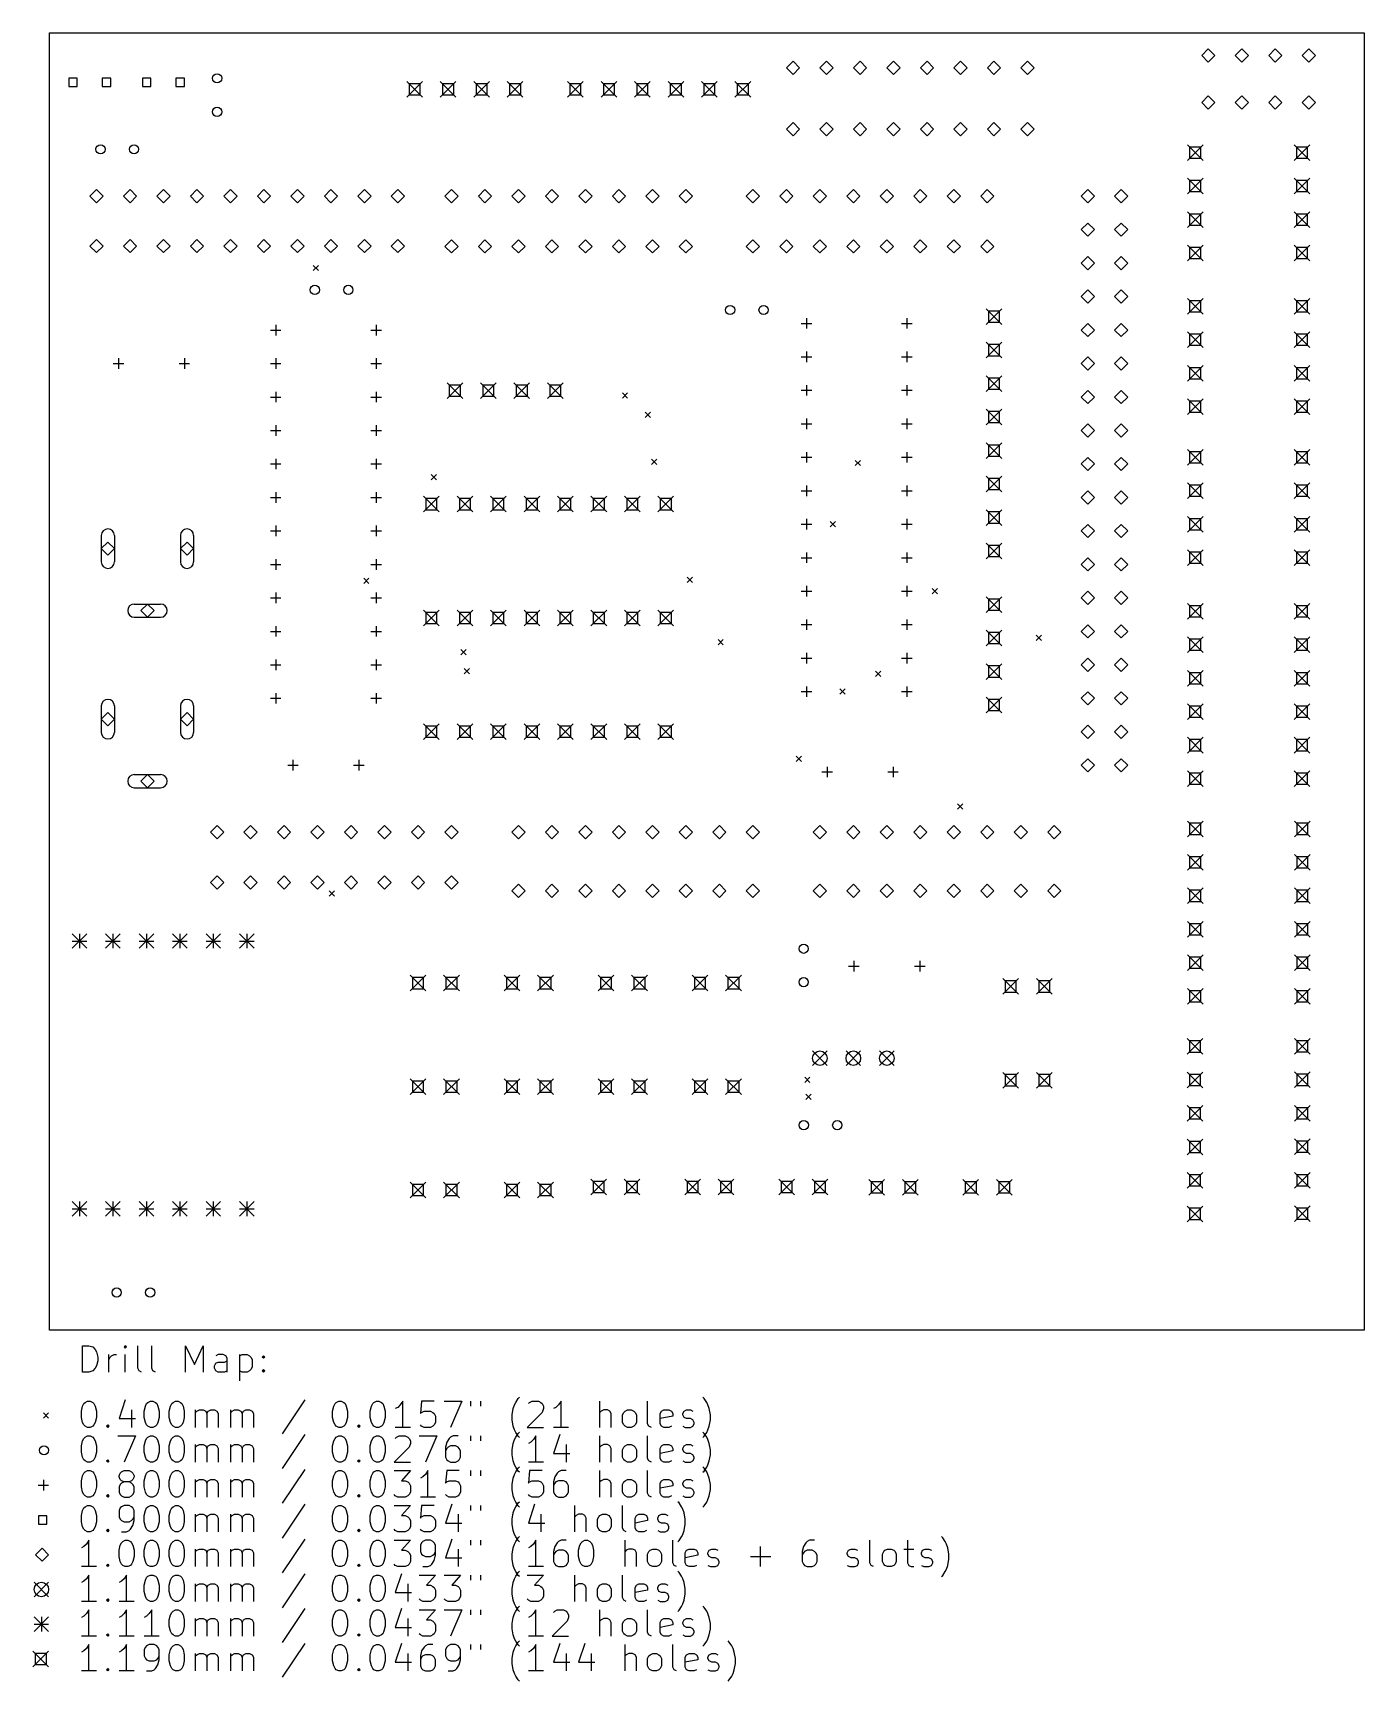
# Model space of a CAD drawing. Extents: x 114 to 215, y -162 to -37.
import ezdxf

# ---------------------------------------------------------------- set-up
doc = ezdxf.new("R2010")
doc.units = 0
doc.layers.add('BLACK', color=7, linetype='CONTINUOUS')

msp = doc.modelspace()

# ---------------------------------------------------------------- linework, layer by layer
at = {"layer": 'BLACK', "linetype": 'CONTINUOUS'}
for p, q in [((115.24, -36.8175), (214.935, -36.8175)), ((115.24, -135.243), (115.24, -36.8175)), ((214.935, -36.8175), (214.935, -135.243)), ((203.124, -38.032), (202.624, -38.532)), ((202.624, -38.532), (203.124, -39.032)), ((203.624, -38.532), (203.124, -38.032)), ((203.124, -39.032), (203.624, -38.532)), ((205.664, -38.032), (205.164, -38.532)), ((205.164, -38.532), (205.664, -39.032)), ((206.164, -38.532), (205.664, -38.032)), ((205.664, -39.032), (206.164, -38.532)), ((208.204, -38.032), (207.704, -38.532)), ((207.704, -38.532), (208.204, -39.032)), ((208.704, -38.532), (208.204, -38.032)), ((208.204, -39.032), (208.704, -38.532)), ((210.744, -38.032), (210.244, -38.532)), ((210.244, -38.532), (210.744, -39.032)), ((211.244, -38.532), (210.744, -38.032)), ((210.744, -39.032), (211.244, -38.532)), ((171.628, -38.97), (171.128, -39.47)), ((171.128, -39.47), (171.628, -39.97)), ((172.128, -39.47), (171.628, -38.97)), ((171.628, -39.97), (172.128, -39.47)), ((174.168, -38.97), (173.668, -39.47)), ((173.668, -39.47), (174.168, -39.97)), ((174.668, -39.47), (174.168, -38.97)), ((174.168, -39.97), (174.668, -39.47)), ((176.708, -38.97), (176.208, -39.47)), ((176.208, -39.47), (176.708, -39.97)), ((177.208, -39.47), (176.708, -38.97)), ((176.708, -39.97), (177.208, -39.47)), ((179.248, -38.97), (178.748, -39.47)), ((178.748, -39.47), (179.248, -39.97)), ((179.748, -39.47), (179.248, -38.97)), ((179.248, -39.97), (179.748, -39.47)), ((181.788, -38.97), (181.288, -39.47)), ((181.288, -39.47), (181.788, -39.97)), ((182.288, -39.47), (181.788, -38.97)), ((181.788, -39.97), (182.288, -39.47)), ((184.328, -38.97), (183.828, -39.47)), ((183.828, -39.47), (184.328, -39.97)), ((184.828, -39.47), (184.328, -38.97)), ((184.328, -39.97), (184.828, -39.47)), ((186.868, -38.97), (186.368, -39.47)), ((186.368, -39.47), (186.868, -39.97)), ((187.368, -39.47), (186.868, -38.97)), ((186.868, -39.97), (187.368, -39.47)), ((189.408, -38.97), (188.908, -39.47)), ((188.908, -39.47), (189.408, -39.97)), ((189.908, -39.47), (189.408, -38.97)), ((189.408, -39.97), (189.908, -39.47)), ((117.331, -40.2458), (116.695, -40.2458)), ((116.695, -40.2458), (116.695, -40.8822)), ((116.695, -40.8822), (117.331, -40.8822)), ((117.331, -40.8822), (117.331, -40.2458)), ((119.871, -40.2458), (119.235, -40.2458)), ((119.235, -40.2458), (119.235, -40.8822)), ((119.235, -40.8822), (119.871, -40.8822)), ((119.871, -40.8822), (119.871, -40.2458)), ((122.919, -40.2458), (122.283, -40.2458)), ((122.283, -40.2458), (122.283, -40.8822)), ((122.283, -40.8822), (122.919, -40.8822)), ((122.919, -40.8822), (122.919, -40.2458)), ((125.459, -40.2458), (124.823, -40.2458)), ((124.823, -40.2458), (124.823, -40.8822)), ((124.823, -40.8822), (125.459, -40.8822)), ((125.459, -40.8822), (125.459, -40.2458)), ((142.331, -40.497), (143.521, -41.687)), ((143.521, -40.497), (142.331, -41.687)), ((143.347, -40.6713), (142.505, -40.6713)), ((142.505, -40.6713), (142.505, -41.5127)), ((143.347, -41.5127), (143.347, -40.6713)), ((144.871, -40.497), (146.061, -41.687)), ((146.061, -40.497), (144.871, -41.687)), ((145.887, -40.6713), (145.045, -40.6713)), ((145.045, -40.6713), (145.045, -41.5127)), ((145.887, -41.5127), (145.887, -40.6713)), ((147.411, -40.497), (148.601, -41.687)), ((148.601, -40.497), (147.411, -41.687)), ((148.427, -40.6713), (147.585, -40.6713)), ((147.585, -40.6713), (147.585, -41.5127)), ((148.427, -41.5127), (148.427, -40.6713)), ((149.951, -40.497), (151.141, -41.687)), ((151.141, -40.497), (149.951, -41.687)), ((150.967, -40.6713), (150.125, -40.6713)), ((150.125, -40.6713), (150.125, -41.5127)), ((150.967, -41.5127), (150.967, -40.6713)), ((154.523, -40.497), (155.713, -41.687)), ((155.713, -40.497), (154.523, -41.687)), ((155.539, -40.6713), (154.697, -40.6713)), ((154.697, -40.6713), (154.697, -41.5127)), ((155.539, -41.5127), (155.539, -40.6713)), ((157.063, -40.497), (158.253, -41.687)), ((158.253, -40.497), (157.063, -41.687)), ((158.079, -40.6713), (157.237, -40.6713)), ((157.237, -40.6713), (157.237, -41.5127)), ((158.079, -41.5127), (158.079, -40.6713)), ((159.603, -40.497), (160.793, -41.687)), ((160.793, -40.497), (159.603, -41.687)), ((160.619, -40.6713), (159.777, -40.6713)), ((159.777, -40.6713), (159.777, -41.5127)), ((160.619, -41.5127), (160.619, -40.6713)), ((162.143, -40.497), (163.333, -41.687)), ((163.333, -40.497), (162.143, -41.687)), ((163.159, -40.6713), (162.317, -40.6713)), ((162.317, -40.6713), (162.317, -41.5127)), ((163.159, -41.5127), (163.159, -40.6713)), ((164.683, -40.497), (165.873, -41.687)), ((165.873, -40.497), (164.683, -41.687)), ((165.699, -40.6713), (164.857, -40.6713)), ((164.857, -40.6713), (164.857, -41.5127)), ((165.699, -41.5127), (165.699, -40.6713)), ((167.223, -40.497), (168.413, -41.687)), ((168.413, -40.497), (167.223, -41.687)), ((168.239, -40.6713), (167.397, -40.6713)), ((167.397, -40.6713), (167.397, -41.5127)), ((168.239, -41.5127), (168.239, -40.6713)), ((142.505, -41.5127), (143.347, -41.5127)), ((145.045, -41.5127), (145.887, -41.5127)), ((147.585, -41.5127), (148.427, -41.5127)), ((150.125, -41.5127), (150.967, -41.5127)), ((154.697, -41.5127), (155.539, -41.5127)), ((157.237, -41.5127), (158.079, -41.5127)), ((159.777, -41.5127), (160.619, -41.5127)), ((162.317, -41.5127), (163.159, -41.5127)), ((164.857, -41.5127), (165.699, -41.5127)), ((167.397, -41.5127), (168.239, -41.5127)), ((203.124, -41.588), (202.624, -42.088)), ((202.624, -42.088), (203.124, -42.588)), ((203.624, -42.088), (203.124, -41.588)), ((203.124, -42.588), (203.624, -42.088)), ((205.664, -41.588), (205.164, -42.088)), ((205.164, -42.088), (205.664, -42.588)), ((206.164, -42.088), (205.664, -41.588)), ((205.664, -42.588), (206.164, -42.088)), ((208.204, -41.588), (207.704, -42.088)), ((207.704, -42.088), (208.204, -42.588)), ((208.704, -42.088), (208.204, -41.588)), ((208.204, -42.588), (208.704, -42.088)), ((210.744, -41.588), (210.244, -42.088)), ((210.244, -42.088), (210.744, -42.588)), ((211.244, -42.088), (210.744, -41.588)), ((210.744, -42.588), (211.244, -42.088)), ((171.628, -43.62), (171.128, -44.12)), ((172.128, -44.12), (171.628, -43.62)), ((174.168, -43.62), (173.668, -44.12)), ((174.668, -44.12), (174.168, -43.62)), ((176.708, -43.62), (176.208, -44.12)), ((177.208, -44.12), (176.708, -43.62)), ((179.248, -43.62), (178.748, -44.12)), ((179.748, -44.12), (179.248, -43.62)), ((181.788, -43.62), (181.288, -44.12)), ((182.288, -44.12), (181.788, -43.62)), ((184.328, -43.62), (183.828, -44.12)), ((184.828, -44.12), (184.328, -43.62)), ((186.868, -43.62), (186.368, -44.12)), ((187.368, -44.12), (186.868, -43.62)), ((189.408, -43.62), (188.908, -44.12)), ((189.908, -44.12), (189.408, -43.62)), ((171.128, -44.12), (171.628, -44.62)), ((171.628, -44.62), (172.128, -44.12)), ((173.668, -44.12), (174.168, -44.62)), ((174.168, -44.62), (174.668, -44.12)), ((176.208, -44.12), (176.708, -44.62)), ((176.708, -44.62), (177.208, -44.12)), ((178.748, -44.12), (179.248, -44.62)), ((179.248, -44.62), (179.748, -44.12)), ((181.288, -44.12), (181.788, -44.62)), ((181.788, -44.62), (182.288, -44.12)), ((183.828, -44.12), (184.328, -44.62)), ((184.328, -44.62), (184.828, -44.12)), ((186.368, -44.12), (186.868, -44.62)), ((186.868, -44.62), (187.368, -44.12)), ((188.908, -44.12), (189.408, -44.62)), ((189.408, -44.62), (189.908, -44.12)), ((201.533, -45.303), (202.723, -46.493)), ((202.723, -45.303), (201.533, -46.493)), ((202.549, -45.4773), (201.707, -45.4773)), ((201.707, -45.4773), (201.707, -46.3187)), ((202.549, -46.3187), (202.549, -45.4773)), ((209.641, -45.303), (210.831, -46.493)), ((210.831, -45.303), (209.641, -46.493)), ((210.657, -45.4773), (209.815, -45.4773)), ((209.815, -45.4773), (209.815, -46.3187)), ((210.657, -46.3187), (210.657, -45.4773)), ((201.707, -46.3187), (202.549, -46.3187)), ((209.815, -46.3187), (210.657, -46.3187)), ((118.796, -48.7), (118.296, -49.2)), ((119.296, -49.2), (118.796, -48.7)), ((121.336, -48.7), (120.836, -49.2)), ((121.836, -49.2), (121.336, -48.7)), ((123.876, -48.7), (123.376, -49.2)), ((124.376, -49.2), (123.876, -48.7)), ((126.416, -48.7), (125.916, -49.2)), ((126.916, -49.2), (126.416, -48.7)), ((128.956, -48.7), (128.456, -49.2)), ((129.456, -49.2), (128.956, -48.7)), ((131.496, -48.7), (130.996, -49.2)), ((131.996, -49.2), (131.496, -48.7)), ((134.036, -48.7), (133.536, -49.2)), ((134.536, -49.2), (134.036, -48.7)), ((136.576, -48.7), (136.076, -49.2)), ((137.076, -49.2), (136.576, -48.7)), ((139.116, -48.7), (138.616, -49.2)), ((139.616, -49.2), (139.116, -48.7)), ((141.656, -48.7), (141.156, -49.2)), ((142.156, -49.2), (141.656, -48.7)), ((145.72, -48.7), (145.22, -49.2)), ((146.22, -49.2), (145.72, -48.7)), ((148.26, -48.7), (147.76, -49.2)), ((148.76, -49.2), (148.26, -48.7)), ((150.8, -48.7), (150.3, -49.2)), ((151.3, -49.2), (150.8, -48.7)), ((153.34, -48.7), (152.84, -49.2)), ((153.84, -49.2), (153.34, -48.7)), ((155.88, -48.7), (155.38, -49.2)), ((156.38, -49.2), (155.88, -48.7)), ((158.42, -48.7), (157.92, -49.2)), ((158.92, -49.2), (158.42, -48.7)), ((160.96, -48.7), (160.46, -49.2)), ((161.46, -49.2), (160.96, -48.7)), ((163.5, -48.7), (163, -49.2)), ((164, -49.2), (163.5, -48.7)), ((168.58, -48.7), (168.08, -49.2)), ((169.08, -49.2), (168.58, -48.7)), ((171.12, -48.7), (170.62, -49.2)), ((171.62, -49.2), (171.12, -48.7)), ((173.66, -48.7), (173.16, -49.2)), ((174.16, -49.2), (173.66, -48.7)), ((176.2, -48.7), (175.7, -49.2)), ((176.7, -49.2), (176.2, -48.7)), ((178.74, -48.7), (178.24, -49.2)), ((179.24, -49.2), (178.74, -48.7)), ((181.28, -48.7), (180.78, -49.2)), ((181.78, -49.2), (181.28, -48.7)), ((183.82, -48.7), (183.32, -49.2)), ((184.32, -49.2), (183.82, -48.7)), ((186.36, -48.7), (185.86, -49.2)), ((186.86, -49.2), (186.36, -48.7)), ((193.98, -48.7), (193.48, -49.2)), ((194.48, -49.2), (193.98, -48.7)), ((196.52, -48.7), (196.02, -49.2)), ((197.02, -49.2), (196.52, -48.7)), ((201.533, -47.843), (202.723, -49.033)), ((202.723, -47.843), (201.533, -49.033)), ((202.549, -48.0173), (201.707, -48.0173)), ((201.707, -48.0173), (201.707, -48.8587)), ((202.549, -48.8587), (202.549, -48.0173)), ((209.641, -47.843), (210.831, -49.033)), ((210.831, -47.843), (209.641, -49.033)), ((210.657, -48.0173), (209.815, -48.0173)), ((209.815, -48.0173), (209.815, -48.8587)), ((210.657, -48.8587), (210.657, -48.0173)), ((118.296, -49.2), (118.796, -49.7)), ((118.796, -49.7), (119.296, -49.2)), ((120.836, -49.2), (121.336, -49.7)), ((121.336, -49.7), (121.836, -49.2)), ((123.376, -49.2), (123.876, -49.7)), ((123.876, -49.7), (124.376, -49.2)), ((125.916, -49.2), (126.416, -49.7)), ((126.416, -49.7), (126.916, -49.2)), ((128.456, -49.2), (128.956, -49.7)), ((128.956, -49.7), (129.456, -49.2)), ((130.996, -49.2), (131.496, -49.7)), ((131.496, -49.7), (131.996, -49.2)), ((133.536, -49.2), (134.036, -49.7)), ((134.036, -49.7), (134.536, -49.2)), ((136.076, -49.2), (136.576, -49.7)), ((136.576, -49.7), (137.076, -49.2)), ((138.616, -49.2), (139.116, -49.7)), ((139.116, -49.7), (139.616, -49.2)), ((141.156, -49.2), (141.656, -49.7)), ((141.656, -49.7), (142.156, -49.2)), ((145.22, -49.2), (145.72, -49.7)), ((145.72, -49.7), (146.22, -49.2)), ((147.76, -49.2), (148.26, -49.7)), ((148.26, -49.7), (148.76, -49.2)), ((150.3, -49.2), (150.8, -49.7)), ((150.8, -49.7), (151.3, -49.2)), ((152.84, -49.2), (153.34, -49.7)), ((153.34, -49.7), (153.84, -49.2)), ((155.38, -49.2), (155.88, -49.7)), ((155.88, -49.7), (156.38, -49.2)), ((157.92, -49.2), (158.42, -49.7)), ((158.42, -49.7), (158.92, -49.2)), ((160.46, -49.2), (160.96, -49.7)), ((160.96, -49.7), (161.46, -49.2)), ((163, -49.2), (163.5, -49.7)), ((163.5, -49.7), (164, -49.2)), ((168.08, -49.2), (168.58, -49.7)), ((168.58, -49.7), (169.08, -49.2)), ((170.62, -49.2), (171.12, -49.7)), ((171.12, -49.7), (171.62, -49.2)), ((173.16, -49.2), (173.66, -49.7)), ((173.66, -49.7), (174.16, -49.2)), ((175.7, -49.2), (176.2, -49.7)), ((176.2, -49.7), (176.7, -49.2)), ((178.24, -49.2), (178.74, -49.7)), ((178.74, -49.7), (179.24, -49.2)), ((180.78, -49.2), (181.28, -49.7)), ((181.28, -49.7), (181.78, -49.2)), ((183.32, -49.2), (183.82, -49.7)), ((183.82, -49.7), (184.32, -49.2)), ((185.86, -49.2), (186.36, -49.7)), ((186.36, -49.7), (186.86, -49.2)), ((193.48, -49.2), (193.98, -49.7)), ((193.98, -49.7), (194.48, -49.2)), ((196.02, -49.2), (196.52, -49.7)), ((196.52, -49.7), (197.02, -49.2)), ((201.707, -48.8587), (202.549, -48.8587)), ((209.815, -48.8587), (210.657, -48.8587)), ((193.98, -51.24), (193.48, -51.74)), ((194.48, -51.74), (193.98, -51.24)), ((196.52, -51.24), (196.02, -51.74)), ((197.02, -51.74), (196.52, -51.24)), ((201.533, -50.383), (202.723, -51.573)), ((202.723, -50.383), (201.533, -51.573)), ((202.549, -50.5573), (201.707, -50.5573)), ((201.707, -50.5573), (201.707, -51.3987)), ((202.549, -51.3987), (202.549, -50.5573)), ((209.641, -50.383), (210.831, -51.573)), ((210.831, -50.383), (209.641, -51.573)), ((210.657, -50.5573), (209.815, -50.5573)), ((209.815, -50.5573), (209.815, -51.3987)), ((210.657, -51.3987), (210.657, -50.5573)), ((118.796, -52.485), (118.296, -52.985)), ((119.296, -52.985), (118.796, -52.485)), ((121.336, -52.485), (120.836, -52.985)), ((121.836, -52.985), (121.336, -52.485)), ((123.876, -52.485), (123.376, -52.985)), ((124.376, -52.985), (123.876, -52.485)), ((126.416, -52.485), (125.916, -52.985)), ((126.916, -52.985), (126.416, -52.485)), ((128.956, -52.485), (128.456, -52.985)), ((129.456, -52.985), (128.956, -52.485)), ((131.496, -52.485), (130.996, -52.985)), ((131.996, -52.985), (131.496, -52.485)), ((134.036, -52.485), (133.536, -52.985)), ((134.536, -52.985), (134.036, -52.485)), ((136.576, -52.485), (136.076, -52.985)), ((137.076, -52.985), (136.576, -52.485)), ((139.116, -52.485), (138.616, -52.985)), ((139.616, -52.985), (139.116, -52.485)), ((141.656, -52.485), (141.156, -52.985)), ((142.156, -52.985), (141.656, -52.485)), ((145.72, -52.51), (145.22, -53.01)), ((146.22, -53.01), (145.72, -52.51)), ((148.26, -52.51), (147.76, -53.01)), ((148.76, -53.01), (148.26, -52.51)), ((150.8, -52.51), (150.3, -53.01)), ((151.3, -53.01), (150.8, -52.51)), ((153.34, -52.51), (152.84, -53.01)), ((153.84, -53.01), (153.34, -52.51)), ((155.88, -52.51), (155.38, -53.01)), ((156.38, -53.01), (155.88, -52.51)), ((158.42, -52.51), (157.92, -53.01)), ((158.92, -53.01), (158.42, -52.51)), ((160.96, -52.51), (160.46, -53.01)), ((161.46, -53.01), (160.96, -52.51)), ((163.5, -52.51), (163, -53.01)), ((164, -53.01), (163.5, -52.51)), ((168.58, -52.51), (168.08, -53.01)), ((169.08, -53.01), (168.58, -52.51)), ((171.12, -52.51), (170.62, -53.01)), ((171.62, -53.01), (171.12, -52.51)), ((173.66, -52.51), (173.16, -53.01)), ((174.16, -53.01), (173.66, -52.51)), ((176.2, -52.51), (175.7, -53.01)), ((176.7, -53.01), (176.2, -52.51)), ((178.74, -52.51), (178.24, -53.01)), ((179.24, -53.01), (178.74, -52.51)), ((181.28, -52.51), (180.78, -53.01)), ((181.78, -53.01), (181.28, -52.51)), ((183.82, -52.51), (183.32, -53.01)), ((184.32, -53.01), (183.82, -52.51)), ((186.36, -52.51), (185.86, -53.01)), ((186.86, -53.01), (186.36, -52.51)), ((193.48, -51.74), (193.98, -52.24)), ((193.98, -52.24), (194.48, -51.74)), ((196.02, -51.74), (196.52, -52.24)), ((196.52, -52.24), (197.02, -51.74)), ((201.707, -51.3987), (202.549, -51.3987)), ((209.815, -51.3987), (210.657, -51.3987)), ((118.296, -52.985), (118.796, -53.485)), ((118.796, -53.485), (119.296, -52.985)), ((120.836, -52.985), (121.336, -53.485)), ((121.336, -53.485), (121.836, -52.985)), ((123.376, -52.985), (123.876, -53.485)), ((123.876, -53.485), (124.376, -52.985)), ((125.916, -52.985), (126.416, -53.485)), ((126.416, -53.485), (126.916, -52.985)), ((128.456, -52.985), (128.956, -53.485)), ((128.956, -53.485), (129.456, -52.985)), ((130.996, -52.985), (131.496, -53.485)), ((131.496, -53.485), (131.996, -52.985)), ((133.536, -52.985), (134.036, -53.485)), ((134.036, -53.485), (134.536, -52.985)), ((136.076, -52.985), (136.576, -53.485)), ((136.576, -53.485), (137.076, -52.985)), ((138.616, -52.985), (139.116, -53.485)), ((139.116, -53.485), (139.616, -52.985)), ((141.156, -52.985), (141.656, -53.485)), ((141.656, -53.485), (142.156, -52.985)), ((145.22, -53.01), (145.72, -53.51)), ((145.72, -53.51), (146.22, -53.01)), ((147.76, -53.01), (148.26, -53.51)), ((148.26, -53.51), (148.76, -53.01)), ((150.3, -53.01), (150.8, -53.51)), ((150.8, -53.51), (151.3, -53.01)), ((152.84, -53.01), (153.34, -53.51)), ((153.34, -53.51), (153.84, -53.01)), ((155.38, -53.01), (155.88, -53.51)), ((155.88, -53.51), (156.38, -53.01)), ((157.92, -53.01), (158.42, -53.51)), ((158.42, -53.51), (158.92, -53.01)), ((160.46, -53.01), (160.96, -53.51)), ((160.96, -53.51), (161.46, -53.01)), ((163, -53.01), (163.5, -53.51)), ((163.5, -53.51), (164, -53.01)), ((168.08, -53.01), (168.58, -53.51)), ((168.58, -53.51), (169.08, -53.01)), ((170.62, -53.01), (171.12, -53.51)), ((171.12, -53.51), (171.62, -53.01)), ((173.16, -53.01), (173.66, -53.51)), ((173.66, -53.51), (174.16, -53.01)), ((175.7, -53.01), (176.2, -53.51)), ((176.2, -53.51), (176.7, -53.01)), ((178.24, -53.01), (178.74, -53.51)), ((178.74, -53.51), (179.24, -53.01)), ((180.78, -53.01), (181.28, -53.51)), ((181.28, -53.51), (181.78, -53.01)), ((183.32, -53.01), (183.82, -53.51)), ((183.82, -53.51), (184.32, -53.01)), ((185.86, -53.01), (186.36, -53.51)), ((186.36, -53.51), (186.86, -53.01)), ((201.533, -52.923), (202.723, -54.113)), ((202.723, -52.923), (201.533, -54.113)), ((202.549, -53.0973), (201.707, -53.0973)), ((201.707, -53.0973), (201.707, -53.9387)), ((202.549, -53.9387), (202.549, -53.0973)), ((209.641, -52.923), (210.831, -54.113)), ((210.831, -52.923), (209.641, -54.113)), ((210.657, -53.0973), (209.815, -53.0973)), ((209.815, -53.0973), (209.815, -53.9387)), ((210.657, -53.9387), (210.657, -53.0973)), ((135.232, -54.4522), (135.632, -54.8522)), ((135.632, -54.4522), (135.232, -54.8522)), ((193.98, -53.78), (193.48, -54.28)), ((193.48, -54.28), (193.98, -54.78)), ((194.48, -54.28), (193.98, -53.78)), ((193.98, -54.78), (194.48, -54.28)), ((196.52, -53.78), (196.02, -54.28)), ((196.02, -54.28), (196.52, -54.78)), ((197.02, -54.28), (196.52, -53.78)), ((196.52, -54.78), (197.02, -54.28)), ((201.707, -53.9387), (202.549, -53.9387)), ((209.815, -53.9387), (210.657, -53.9387)), ((193.98, -56.32), (193.48, -56.82)), ((193.48, -56.82), (193.98, -57.32)), ((194.48, -56.82), (193.98, -56.32)), ((193.98, -57.32), (194.48, -56.82)), ((196.52, -56.32), (196.02, -56.82)), ((196.02, -56.82), (196.52, -57.32)), ((197.02, -56.82), (196.52, -56.32)), ((196.52, -57.32), (197.02, -56.82)), ((201.533, -56.96), (202.723, -58.15)), ((202.723, -56.96), (201.533, -58.15)), ((202.549, -57.1343), (201.707, -57.1343)), ((201.707, -57.1343), (201.707, -57.9757)), ((202.549, -57.9757), (202.549, -57.1343)), ((209.641, -56.96), (210.831, -58.15)), ((210.831, -56.96), (209.641, -58.15)), ((210.657, -57.1343), (209.815, -57.1343)), ((209.815, -57.1343), (209.815, -57.9757)), ((210.657, -57.9757), (210.657, -57.1343)), ((172.644, -58.452), (172.644, -59.252)), ((180.264, -58.452), (180.264, -59.252)), ((186.273, -57.749), (187.463, -58.939)), ((187.463, -57.749), (186.273, -58.939)), ((187.289, -57.9233), (186.447, -57.9233)), ((186.447, -57.9233), (186.447, -58.7647)), ((186.447, -58.7647), (187.289, -58.7647)), ((187.289, -58.7647), (187.289, -57.9233)), ((201.707, -57.9757), (202.549, -57.9757)), ((209.815, -57.9757), (210.657, -57.9757)), ((131.985, -59.36), (132.785, -59.36)), ((132.385, -58.96), (132.385, -59.76)), ((139.605, -59.36), (140.405, -59.36)), ((140.005, -58.96), (140.005, -59.76)), ((172.244, -58.852), (173.044, -58.852)), ((179.864, -58.852), (180.664, -58.852)), ((193.98, -58.86), (193.48, -59.36)), ((193.48, -59.36), (193.98, -59.86)), ((194.48, -59.36), (193.98, -58.86)), ((193.98, -59.86), (194.48, -59.36)), ((196.52, -58.86), (196.02, -59.36)), ((196.02, -59.36), (196.52, -59.86)), ((197.02, -59.36), (196.52, -58.86)), ((196.52, -59.86), (197.02, -59.36)), ((201.533, -59.5), (202.723, -60.69)), ((202.723, -59.5), (201.533, -60.69)), ((202.549, -59.6743), (201.707, -59.6743)), ((201.707, -59.6743), (201.707, -60.5157)), ((202.549, -60.5157), (202.549, -59.6743)), ((209.641, -59.5), (210.831, -60.69)), ((210.831, -59.5), (209.641, -60.69)), ((210.657, -59.6743), (209.815, -59.6743)), ((209.815, -59.6743), (209.815, -60.5157)), ((210.657, -60.5157), (210.657, -59.6743)), ((172.644, -60.992), (172.644, -61.792)), ((180.264, -60.992), (180.264, -61.792)), ((186.273, -60.289), (187.463, -61.479)), ((187.463, -60.289), (186.273, -61.479)), ((187.289, -60.4633), (186.447, -60.4633)), ((186.447, -60.4633), (186.447, -61.3047)), ((187.289, -61.3047), (187.289, -60.4633)), ((201.707, -60.5157), (202.549, -60.5157)), ((209.815, -60.5157), (210.657, -60.5157)), ((120.057, -61.9), (120.857, -61.9)), ((120.457, -61.5), (120.457, -62.3)), ((125.057, -61.9), (125.857, -61.9)), ((125.457, -61.5), (125.457, -62.3)), ((131.985, -61.9), (132.785, -61.9)), ((132.385, -61.5), (132.385, -62.3)), ((139.605, -61.9), (140.405, -61.9)), ((140.005, -61.5), (140.005, -62.3)), ((172.244, -61.392), (173.044, -61.392)), ((179.864, -61.392), (180.664, -61.392)), ((186.447, -61.3047), (187.289, -61.3047)), ((193.98, -61.4), (193.48, -61.9)), ((193.48, -61.9), (193.98, -62.4)), ((194.48, -61.9), (193.98, -61.4)), ((193.98, -62.4), (194.48, -61.9)), ((196.52, -61.4), (196.02, -61.9)), ((196.02, -61.9), (196.52, -62.4)), ((197.02, -61.9), (196.52, -61.4)), ((196.52, -62.4), (197.02, -61.9)), ((201.533, -62.04), (202.723, -63.23)), ((202.723, -62.04), (201.533, -63.23)), ((202.549, -62.2143), (201.707, -62.2143)), ((201.707, -62.2143), (201.707, -63.0557)), ((202.549, -63.0557), (202.549, -62.2143)), ((209.641, -62.04), (210.831, -63.23)), ((210.831, -62.04), (209.641, -63.23)), ((210.657, -62.2143), (209.815, -62.2143)), ((209.815, -62.2143), (209.815, -63.0557)), ((210.657, -63.0557), (210.657, -62.2143)), ((145.379, -63.357), (146.569, -64.547)), ((146.569, -63.357), (145.379, -64.547)), ((146.395, -63.5313), (145.553, -63.5313)), ((145.553, -63.5313), (145.553, -64.3727)), ((146.395, -64.3727), (146.395, -63.5313)), ((147.919, -63.357), (149.109, -64.547)), ((149.109, -63.357), (147.919, -64.547)), ((148.935, -63.5313), (148.093, -63.5313)), ((148.093, -63.5313), (148.093, -64.3727)), ((148.935, -64.3727), (148.935, -63.5313)), ((150.459, -63.357), (151.649, -64.547)), ((151.649, -63.357), (150.459, -64.547)), ((151.475, -63.5313), (150.633, -63.5313)), ((150.633, -63.5313), (150.633, -64.3727)), ((151.475, -64.3727), (151.475, -63.5313)), ((152.999, -63.357), (154.189, -64.547)), ((154.189, -63.357), (152.999, -64.547)), ((154.015, -63.5313), (153.173, -63.5313)), ((153.173, -63.5313), (153.173, -64.3727)), ((154.015, -64.3727), (154.015, -63.5313)), ((172.644, -63.532), (172.644, -64.332)), ((180.264, -63.532), (180.264, -64.332)), ((186.273, -62.829), (187.463, -64.019)), ((187.463, -62.829), (186.273, -64.019)), ((187.289, -63.0033), (186.447, -63.0033)), ((186.447, -63.0033), (186.447, -63.8447)), ((187.289, -63.8447), (187.289, -63.0033)), ((201.707, -63.0557), (202.549, -63.0557)), ((209.815, -63.0557), (210.657, -63.0557)), ((131.985, -64.44), (132.785, -64.44)), ((132.385, -64.04), (132.385, -64.84)), ((139.605, -64.44), (140.405, -64.44)), ((140.005, -64.04), (140.005, -64.84)), ((145.553, -64.3727), (146.395, -64.3727)), ((148.093, -64.3727), (148.935, -64.3727)), ((150.633, -64.3727), (151.475, -64.3727)), ((153.173, -64.3727), (154.015, -64.3727)), ((158.678, -64.123), (159.078, -64.523)), ((159.078, -64.123), (158.678, -64.523)), ((172.244, -63.932), (173.044, -63.932)), ((179.864, -63.932), (180.664, -63.932)), ((186.447, -63.8447), (187.289, -63.8447)), ((193.98, -63.94), (193.48, -64.44)), ((193.48, -64.44), (193.98, -64.94)), ((194.48, -64.44), (193.98, -63.94)), ((193.98, -64.94), (194.48, -64.44)), ((196.52, -63.94), (196.02, -64.44)), ((196.02, -64.44), (196.52, -64.94)), ((197.02, -64.44), (196.52, -63.94)), ((196.52, -64.94), (197.02, -64.44)), ((201.533, -64.58), (202.723, -65.77)), ((202.723, -64.58), (201.533, -65.77)), ((202.549, -64.7543), (201.707, -64.7543)), ((201.707, -64.7543), (201.707, -65.5957)), ((202.549, -65.5957), (202.549, -64.7543)), ((209.641, -64.58), (210.831, -65.77)), ((210.831, -64.58), (209.641, -65.77)), ((210.657, -64.7543), (209.815, -64.7543)), ((209.815, -64.7543), (209.815, -65.5957)), ((210.657, -65.5957), (210.657, -64.7543)), ((160.417, -65.602), (160.817, -66.002)), ((160.817, -65.602), (160.417, -66.002)), ((172.644, -66.072), (172.644, -66.872)), ((180.264, -66.072), (180.264, -66.872)), ((186.273, -65.369), (187.463, -66.559)), ((187.463, -65.369), (186.273, -66.559)), ((187.289, -65.5433), (186.447, -65.5433)), ((186.447, -65.5433), (186.447, -66.3847)), ((187.289, -66.3847), (187.289, -65.5433)), ((201.707, -65.5957), (202.549, -65.5957)), ((209.815, -65.5957), (210.657, -65.5957)), ((131.985, -66.98), (132.785, -66.98)), ((132.385, -66.58), (132.385, -67.38)), ((139.605, -66.98), (140.405, -66.98)), ((140.005, -66.58), (140.005, -67.38)), ((172.244, -66.472), (173.044, -66.472)), ((179.864, -66.472), (180.664, -66.472)), ((186.447, -66.3847), (187.289, -66.3847)), ((193.98, -66.48), (193.48, -66.98)), ((193.48, -66.98), (193.98, -67.48)), ((194.48, -66.98), (193.98, -66.48)), ((193.98, -67.48), (194.48, -66.98)), ((196.52, -66.48), (196.02, -66.98)), ((196.02, -66.98), (196.52, -67.48)), ((197.02, -66.98), (196.52, -66.48)), ((196.52, -67.48), (197.02, -66.98)), ((172.644, -68.612), (172.644, -69.412)), ((180.264, -68.612), (180.264, -69.412)), ((186.273, -67.909), (187.463, -69.099)), ((187.463, -67.909), (186.273, -69.099)), ((187.289, -68.0833), (186.447, -68.0833)), ((186.447, -68.0833), (186.447, -68.9247)), ((187.289, -68.9247), (187.289, -68.0833)), ((201.533, -68.417), (202.723, -69.607)), ((202.723, -68.417), (201.533, -69.607)), ((202.549, -68.5913), (201.707, -68.5913)), ((201.707, -68.5913), (201.707, -69.4327)), ((202.549, -69.4327), (202.549, -68.5913)), ((209.641, -68.417), (210.831, -69.607)), ((210.831, -68.417), (209.641, -69.607)), ((210.657, -68.5913), (209.815, -68.5913)), ((209.815, -68.5913), (209.815, -69.4327)), ((210.657, -69.4327), (210.657, -68.5913)), ((131.985, -69.52), (132.785, -69.52)), ((132.385, -69.12), (132.385, -69.92)), ((139.605, -69.52), (140.405, -69.52)), ((140.005, -69.12), (140.005, -69.92)), ((160.9, -69.1591), (161.3, -69.5591)), ((161.3, -69.1591), (160.9, -69.5591)), ((172.244, -69.012), (173.044, -69.012)), ((176.35, -69.2478), (176.75, -69.6478)), ((176.75, -69.2478), (176.35, -69.6478)), ((179.864, -69.012), (180.664, -69.012)), ((186.447, -68.9247), (187.289, -68.9247)), ((193.98, -69.02), (193.48, -69.52)), ((193.48, -69.52), (193.98, -70.02)), ((194.48, -69.52), (193.98, -69.02)), ((193.98, -70.02), (194.48, -69.52)), ((196.52, -69.02), (196.02, -69.52)), ((196.02, -69.52), (196.52, -70.02)), ((197.02, -69.52), (196.52, -69.02)), ((196.52, -70.02), (197.02, -69.52)), ((201.707, -69.4327), (202.549, -69.4327)), ((209.815, -69.4327), (210.657, -69.4327)), ((144.184, -70.3313), (144.584, -70.7313)), ((144.584, -70.3313), (144.184, -70.7313)), ((172.644, -71.152), (172.644, -71.952)), ((180.264, -71.152), (180.264, -71.952)), ((186.273, -70.449), (187.463, -71.639)), ((187.463, -70.449), (186.273, -71.639)), ((187.289, -70.6233), (186.447, -70.6233)), ((186.447, -70.6233), (186.447, -71.4647)), ((187.289, -71.4647), (187.289, -70.6233)), ((201.533, -70.957), (202.723, -72.147)), ((202.723, -70.957), (201.533, -72.147)), ((202.549, -71.1313), (201.707, -71.1313)), ((201.707, -71.1313), (201.707, -71.9727)), ((202.549, -71.9727), (202.549, -71.1313)), ((209.641, -70.957), (210.831, -72.147)), ((210.831, -70.957), (209.641, -72.147)), ((210.657, -71.1313), (209.815, -71.1313)), ((209.815, -71.1313), (209.815, -71.9727)), ((210.657, -71.9727), (210.657, -71.1313)), ((131.985, -72.06), (132.785, -72.06)), ((132.385, -71.66), (132.385, -72.46)), ((139.605, -72.06), (140.405, -72.06)), ((140.005, -71.66), (140.005, -72.46)), ((143.601, -71.973), (144.791, -73.163)), ((144.791, -71.973), (143.601, -73.163)), ((144.617, -72.1473), (143.775, -72.1473)), ((143.775, -72.1473), (143.775, -72.9887)), ((144.617, -72.9887), (144.617, -72.1473)), ((146.141, -71.973), (147.331, -73.163)), ((147.331, -71.973), (146.141, -73.163)), ((147.157, -72.1473), (146.315, -72.1473)), ((146.315, -72.1473), (146.315, -72.9887)), ((147.157, -72.9887), (147.157, -72.1473)), ((148.681, -71.973), (149.871, -73.163)), ((149.871, -71.973), (148.681, -73.163)), ((149.697, -72.1473), (148.855, -72.1473)), ((148.855, -72.1473), (148.855, -72.9887)), ((149.697, -72.9887), (149.697, -72.1473)), ((151.221, -71.973), (152.411, -73.163)), ((152.411, -71.973), (151.221, -73.163)), ((152.237, -72.1473), (151.395, -72.1473)), ((151.395, -72.1473), (151.395, -72.9887)), ((152.237, -72.9887), (152.237, -72.1473)), ((153.761, -71.973), (154.951, -73.163)), ((154.951, -71.973), (153.761, -73.163)), ((154.777, -72.1473), (153.935, -72.1473)), ((153.935, -72.1473), (153.935, -72.9887)), ((154.777, -72.9887), (154.777, -72.1473)), ((156.301, -71.973), (157.491, -73.163)), ((157.491, -71.973), (156.301, -73.163)), ((157.317, -72.1473), (156.475, -72.1473)), ((156.475, -72.1473), (156.475, -72.9887)), ((157.317, -72.9887), (157.317, -72.1473)), ((158.841, -71.973), (160.031, -73.163)), ((160.031, -71.973), (158.841, -73.163)), ((159.857, -72.1473), (159.015, -72.1473)), ((159.015, -72.1473), (159.015, -72.9887)), ((159.857, -72.9887), (159.857, -72.1473)), ((161.381, -71.973), (162.571, -73.163)), ((162.571, -71.973), (161.381, -73.163)), ((162.397, -72.1473), (161.555, -72.1473)), ((161.555, -72.1473), (161.555, -72.9887)), ((162.397, -72.9887), (162.397, -72.1473)), ((172.244, -71.552), (173.044, -71.552)), ((179.864, -71.552), (180.664, -71.552)), ((186.447, -71.4647), (187.289, -71.4647)), ((193.98, -71.56), (193.48, -72.06)), ((193.48, -72.06), (193.98, -72.56)), ((194.48, -72.06), (193.98, -71.56)), ((193.98, -72.56), (194.48, -72.06)), ((196.52, -71.56), (196.02, -72.06)), ((196.02, -72.06), (196.52, -72.56)), ((197.02, -72.06), (196.52, -71.56)), ((196.52, -72.56), (197.02, -72.06)), ((201.707, -71.9727), (202.549, -71.9727)), ((209.815, -71.9727), (210.657, -71.9727)), ((143.775, -72.9887), (144.617, -72.9887)), ((146.315, -72.9887), (147.157, -72.9887)), ((148.855, -72.9887), (149.697, -72.9887)), ((151.395, -72.9887), (152.237, -72.9887)), ((153.935, -72.9887), (154.777, -72.9887)), ((156.475, -72.9887), (157.317, -72.9887)), ((159.015, -72.9887), (159.857, -72.9887)), ((161.555, -72.9887), (162.397, -72.9887)), ((172.644, -73.692), (172.644, -74.492)), ((180.264, -73.692), (180.264, -74.492)), ((186.273, -72.989), (187.463, -74.179)), ((187.463, -72.989), (186.273, -74.179)), ((187.289, -73.1633), (186.447, -73.1633)), ((186.447, -73.1633), (186.447, -74.0047)), ((187.289, -74.0047), (187.289, -73.1633)), ((201.533, -73.497), (202.723, -74.687)), ((202.723, -73.497), (201.533, -74.687)), ((202.549, -73.6713), (201.707, -73.6713)), ((201.707, -73.6713), (201.707, -74.5127)), ((202.549, -74.5127), (202.549, -73.6713)), ((209.641, -73.497), (210.831, -74.687)), ((210.831, -73.497), (209.641, -74.687)), ((210.657, -73.6713), (209.815, -73.6713)), ((209.815, -73.6713), (209.815, -74.5127)), ((210.657, -74.5127), (210.657, -73.6713)), ((119.16, -74.945), (119.16, -76.945)), ((120.16, -74.945), (120.16, -76.945)), ((125.16, -74.945), (125.16, -76.945)), ((126.16, -74.945), (126.16, -76.945)), ((131.985, -74.6), (132.785, -74.6)), ((132.385, -74.2), (132.385, -75)), ((139.605, -74.6), (140.405, -74.6)), ((140.005, -74.2), (140.005, -75)), ((172.244, -74.092), (173.044, -74.092)), ((174.445, -73.892), (174.845, -74.292)), ((174.845, -73.892), (174.445, -74.292)), ((179.864, -74.092), (180.664, -74.092)), ((186.447, -74.0047), (187.289, -74.0047)), ((193.98, -74.1), (193.48, -74.6)), ((193.48, -74.6), (193.98, -75.1)), ((194.48, -74.6), (193.98, -74.1)), ((193.98, -75.1), (194.48, -74.6)), ((196.52, -74.1), (196.02, -74.6)), ((196.02, -74.6), (196.52, -75.1)), ((197.02, -74.6), (196.52, -74.1)), ((196.52, -75.1), (197.02, -74.6)), ((201.707, -74.5127), (202.549, -74.5127)), ((209.815, -74.5127), (210.657, -74.5127)), ((119.66, -75.445), (119.16, -75.945)), ((119.16, -75.945), (119.66, -76.445)), ((120.16, -75.945), (119.66, -75.445)), ((119.66, -76.445), (120.16, -75.945)), ((125.66, -75.445), (125.16, -75.945)), ((125.16, -75.945), (125.66, -76.445)), ((126.16, -75.945), (125.66, -75.445)), ((125.66, -76.445), (126.16, -75.945)), ((172.644, -76.232), (172.644, -77.032)), ((180.264, -76.232), (180.264, -77.032)), ((186.273, -75.529), (187.463, -76.719)), ((187.463, -75.529), (186.273, -76.719)), ((187.289, -75.7033), (186.447, -75.7033)), ((186.447, -75.7033), (186.447, -76.5447)), ((187.289, -76.5447), (187.289, -75.7033)), ((201.533, -76.037), (202.723, -77.227)), ((202.723, -76.037), (201.533, -77.227)), ((202.549, -76.2113), (201.707, -76.2113)), ((201.707, -76.2113), (201.707, -77.0527)), ((202.549, -77.0527), (202.549, -76.2113)), ((209.641, -76.037), (210.831, -77.227)), ((210.831, -76.037), (209.641, -77.227)), ((210.657, -76.2113), (209.815, -76.2113)), ((209.815, -76.2113), (209.815, -77.0527)), ((210.657, -77.0527), (210.657, -76.2113)), ((131.985, -77.14), (132.785, -77.14)), ((132.385, -76.74), (132.385, -77.54)), ((139.605, -77.14), (140.405, -77.14)), ((140.005, -76.74), (140.005, -77.54)), ((172.244, -76.632), (173.044, -76.632)), ((179.864, -76.632), (180.664, -76.632)), ((186.447, -76.5447), (187.289, -76.5447)), ((193.98, -76.64), (193.48, -77.14)), ((193.48, -77.14), (193.98, -77.64)), ((194.48, -77.14), (193.98, -76.64)), ((193.98, -77.64), (194.48, -77.14)), ((196.52, -76.64), (196.02, -77.14)), ((196.02, -77.14), (196.52, -77.64)), ((197.02, -77.14), (196.52, -76.64)), ((196.52, -77.64), (197.02, -77.14)), ((201.707, -77.0527), (202.549, -77.0527)), ((209.815, -77.0527), (210.657, -77.0527)), ((139.062, -78.1851), (139.462, -78.5851)), ((139.462, -78.1851), (139.062, -78.5851)), ((163.595, -78.1149), (163.995, -78.5149)), ((163.995, -78.1149), (163.595, -78.5149)), ((172.644, -78.772), (172.644, -79.572)), ((180.264, -78.772), (180.264, -79.572)), ((131.985, -79.68), (132.785, -79.68)), ((132.385, -79.28), (132.385, -80.08)), ((139.605, -79.68), (140.405, -79.68)), ((140.005, -79.28), (140.005, -80.08)), ((172.244, -79.172), (173.044, -79.172)), ((179.864, -79.172), (180.664, -79.172)), ((182.175, -78.972), (182.575, -79.372)), ((182.575, -78.972), (182.175, -79.372)), ((186.273, -79.593), (187.463, -80.783)), ((187.463, -79.593), (186.273, -80.783)), ((187.289, -79.7673), (186.447, -79.7673)), ((186.447, -79.7673), (186.447, -80.6087)), ((187.289, -80.6087), (187.289, -79.7673)), ((193.98, -79.18), (193.48, -79.68)), ((193.48, -79.68), (193.98, -80.18)), ((194.48, -79.68), (193.98, -79.18)), ((193.98, -80.18), (194.48, -79.68)), ((196.52, -79.18), (196.02, -79.68)), ((196.02, -79.68), (196.52, -80.18)), ((197.02, -79.68), (196.52, -79.18)), ((196.52, -80.18), (197.02, -79.68)), ((121.66, -80.145), (123.66, -80.145)), ((121.66, -81.145), (123.66, -81.145)), ((122.66, -80.145), (122.16, -80.645)), ((122.16, -80.645), (122.66, -81.145)), ((123.16, -80.645), (122.66, -80.145)), ((122.66, -81.145), (123.16, -80.645)), ((143.601, -80.609), (144.791, -81.799)), ((144.791, -80.609), (143.601, -81.799)), ((144.617, -80.7833), (143.775, -80.7833)), ((143.775, -80.7833), (143.775, -81.6247)), ((144.617, -81.6247), (144.617, -80.7833)), ((146.141, -80.609), (147.331, -81.799)), ((147.331, -80.609), (146.141, -81.799)), ((147.157, -80.7833), (146.315, -80.7833)), ((146.315, -80.7833), (146.315, -81.6247)), ((147.157, -81.6247), (147.157, -80.7833)), ((148.681, -80.609), (149.871, -81.799)), ((149.871, -80.609), (148.681, -81.799)), ((149.697, -80.7833), (148.855, -80.7833)), ((148.855, -80.7833), (148.855, -81.6247)), ((149.697, -81.6247), (149.697, -80.7833)), ((151.221, -80.609), (152.411, -81.799)), ((152.411, -80.609), (151.221, -81.799)), ((152.237, -80.7833), (151.395, -80.7833)), ((151.395, -80.7833), (151.395, -81.6247)), ((152.237, -81.6247), (152.237, -80.7833)), ((153.761, -80.609), (154.951, -81.799)), ((154.951, -80.609), (153.761, -81.799)), ((154.777, -80.7833), (153.935, -80.7833)), ((153.935, -80.7833), (153.935, -81.6247)), ((154.777, -81.6247), (154.777, -80.7833)), ((156.301, -80.609), (157.491, -81.799)), ((157.491, -80.609), (156.301, -81.799)), ((157.317, -80.7833), (156.475, -80.7833)), ((156.475, -80.7833), (156.475, -81.6247)), ((157.317, -81.6247), (157.317, -80.7833)), ((158.841, -80.609), (160.031, -81.799)), ((160.031, -80.609), (158.841, -81.799)), ((159.857, -80.7833), (159.015, -80.7833)), ((159.015, -80.7833), (159.015, -81.6247)), ((159.857, -81.6247), (159.857, -80.7833)), ((161.381, -80.609), (162.571, -81.799)), ((162.571, -80.609), (161.381, -81.799)), ((162.397, -80.7833), (161.555, -80.7833)), ((161.555, -80.7833), (161.555, -81.6247)), ((162.397, -81.6247), (162.397, -80.7833)), ((186.447, -80.6087), (187.289, -80.6087)), ((201.533, -80.101), (202.723, -81.291)), ((202.723, -80.101), (201.533, -81.291)), ((202.549, -80.2753), (201.707, -80.2753)), ((201.707, -80.2753), (201.707, -81.1167)), ((201.707, -81.1167), (202.549, -81.1167)), ((202.549, -81.1167), (202.549, -80.2753)), ((209.641, -80.101), (210.831, -81.291)), ((210.831, -80.101), (209.641, -81.291)), ((210.657, -80.2753), (209.815, -80.2753)), ((209.815, -80.2753), (209.815, -81.1167)), ((209.815, -81.1167), (210.657, -81.1167)), ((210.657, -81.1167), (210.657, -80.2753)), ((131.985, -82.22), (132.785, -82.22)), ((132.385, -81.82), (132.385, -82.62)), ((139.605, -82.22), (140.405, -82.22)), ((140.005, -81.82), (140.005, -82.62)), ((143.775, -81.6247), (144.617, -81.6247)), ((146.315, -81.6247), (147.157, -81.6247)), ((148.855, -81.6247), (149.697, -81.6247)), ((151.395, -81.6247), (152.237, -81.6247)), ((153.935, -81.6247), (154.777, -81.6247)), ((156.475, -81.6247), (157.317, -81.6247)), ((159.015, -81.6247), (159.857, -81.6247)), ((161.555, -81.6247), (162.397, -81.6247)), ((172.244, -81.712), (173.044, -81.712)), ((172.644, -81.312), (172.644, -82.112)), ((179.864, -81.712), (180.664, -81.712)), ((180.264, -81.312), (180.264, -82.112)), ((186.273, -82.133), (187.463, -83.323)), ((187.463, -82.133), (186.273, -83.323)), ((187.289, -82.3073), (186.447, -82.3073)), ((186.447, -82.3073), (186.447, -83.1487)), ((187.289, -83.1487), (187.289, -82.3073)), ((190.076, -82.508), (190.476, -82.908)), ((190.476, -82.508), (190.076, -82.908)), ((193.98, -81.72), (193.48, -82.22)), ((193.48, -82.22), (193.98, -82.72)), ((194.48, -82.22), (193.98, -81.72)), ((193.98, -82.72), (194.48, -82.22)), ((196.52, -81.72), (196.02, -82.22)), ((196.02, -82.22), (196.52, -82.72)), ((197.02, -82.22), (196.52, -81.72)), ((196.52, -82.72), (197.02, -82.22)), ((146.421, -83.6095), (146.821, -84.0095)), ((146.821, -83.6095), (146.421, -84.0095)), ((165.936, -82.8397), (166.336, -83.2397)), ((166.336, -82.8397), (165.936, -83.2397)), ((186.447, -83.1487), (187.289, -83.1487)), ((201.533, -82.641), (202.723, -83.831)), ((202.723, -82.641), (201.533, -83.831)), ((202.549, -82.8153), (201.707, -82.8153)), ((201.707, -82.8153), (201.707, -83.6567)), ((201.707, -83.6567), (202.549, -83.6567)), ((202.549, -83.6567), (202.549, -82.8153)), ((209.641, -82.641), (210.831, -83.831)), ((210.831, -82.641), (209.641, -83.831)), ((210.657, -82.8153), (209.815, -82.8153)), ((209.815, -82.8153), (209.815, -83.6567)), ((209.815, -83.6567), (210.657, -83.6567)), ((210.657, -83.6567), (210.657, -82.8153)), ((131.985, -84.76), (132.785, -84.76)), ((132.385, -84.36), (132.385, -85.16)), ((139.605, -84.76), (140.405, -84.76)), ((140.005, -84.36), (140.005, -85.16)), ((172.244, -84.252), (173.044, -84.252)), ((172.644, -83.852), (172.644, -84.652)), ((179.864, -84.252), (180.664, -84.252)), ((180.264, -83.852), (180.264, -84.652)), ((186.273, -84.673), (187.463, -85.863)), ((187.463, -84.673), (186.273, -85.863)), ((187.289, -84.8473), (186.447, -84.8473)), ((186.447, -84.8473), (186.447, -85.6887)), ((187.289, -85.6887), (187.289, -84.8473)), ((193.98, -84.26), (193.48, -84.76)), ((193.48, -84.76), (193.98, -85.26)), ((194.48, -84.76), (193.98, -84.26)), ((193.98, -85.26), (194.48, -84.76)), ((196.52, -84.26), (196.02, -84.76)), ((196.02, -84.76), (196.52, -85.26)), ((197.02, -84.76), (196.52, -84.26)), ((196.52, -85.26), (197.02, -84.76)), ((146.683, -85.0366), (147.083, -85.4366)), ((147.083, -85.0366), (146.683, -85.4366)), ((177.883, -85.2357), (178.283, -85.6357)), ((178.283, -85.2357), (177.883, -85.6357)), ((186.447, -85.6887), (187.289, -85.6887)), ((201.533, -85.181), (202.723, -86.371)), ((202.723, -85.181), (201.533, -86.371)), ((202.549, -85.3553), (201.707, -85.3553)), ((201.707, -85.3553), (201.707, -86.1967)), ((201.707, -86.1967), (202.549, -86.1967)), ((202.549, -86.1967), (202.549, -85.3553)), ((209.641, -85.181), (210.831, -86.371)), ((210.831, -85.181), (209.641, -86.371)), ((210.657, -85.3553), (209.815, -85.3553)), ((209.815, -85.3553), (209.815, -86.1967)), ((209.815, -86.1967), (210.657, -86.1967)), ((210.657, -86.1967), (210.657, -85.3553)), ((131.985, -87.3), (132.785, -87.3)), ((132.385, -86.9), (132.385, -87.7)), ((139.605, -87.3), (140.405, -87.3)), ((140.005, -86.9), (140.005, -87.7)), ((172.244, -86.792), (173.044, -86.792)), ((172.644, -86.392), (172.644, -87.192)), ((175.171, -86.592), (175.571, -86.992)), ((175.571, -86.592), (175.171, -86.992)), ((179.864, -86.792), (180.664, -86.792)), ((180.264, -86.392), (180.264, -87.192)), ((186.273, -87.213), (187.463, -88.403)), ((187.463, -87.213), (186.273, -88.403)), ((187.289, -87.3873), (186.447, -87.3873)), ((186.447, -87.3873), (186.447, -88.2287)), ((187.289, -88.2287), (187.289, -87.3873)), ((193.98, -86.8), (193.48, -87.3)), ((193.48, -87.3), (193.98, -87.8)), ((194.48, -87.3), (193.98, -86.8)), ((193.98, -87.8), (194.48, -87.3)), ((196.52, -86.8), (196.02, -87.3)), ((196.02, -87.3), (196.52, -87.8)), ((197.02, -87.3), (196.52, -86.8)), ((196.52, -87.8), (197.02, -87.3)), ((119.16, -87.8825), (119.16, -89.8825)), ((119.66, -88.3825), (119.16, -88.8825)), ((120.16, -88.8825), (119.66, -88.3825)), ((120.16, -87.8825), (120.16, -89.8825)), ((125.16, -87.8825), (125.16, -89.8825)), ((125.66, -88.3825), (125.16, -88.8825)), ((126.16, -88.8825), (125.66, -88.3825)), ((126.16, -87.8825), (126.16, -89.8825)), ((186.447, -88.2287), (187.289, -88.2287)), ((201.533, -87.721), (202.723, -88.911)), ((202.723, -87.721), (201.533, -88.911)), ((202.549, -87.8953), (201.707, -87.8953)), ((201.707, -87.8953), (201.707, -88.7367)), ((201.707, -88.7367), (202.549, -88.7367)), ((202.549, -88.7367), (202.549, -87.8953)), ((209.641, -87.721), (210.831, -88.911)), ((210.831, -87.721), (209.641, -88.911)), ((210.657, -87.8953), (209.815, -87.8953)), ((209.815, -87.8953), (209.815, -88.7367)), ((209.815, -88.7367), (210.657, -88.7367)), ((210.657, -88.7367), (210.657, -87.8953)), ((119.16, -88.8825), (119.66, -89.3825)), ((119.66, -89.3825), (120.16, -88.8825)), ((125.16, -88.8825), (125.66, -89.3825)), ((125.66, -89.3825), (126.16, -88.8825)), ((143.601, -89.245), (144.791, -90.435)), ((144.791, -89.245), (143.601, -90.435)), ((144.617, -89.4193), (143.775, -89.4193)), ((143.775, -89.4193), (143.775, -90.2607)), ((144.617, -90.2607), (144.617, -89.4193)), ((146.141, -89.245), (147.331, -90.435)), ((147.331, -89.245), (146.141, -90.435)), ((147.157, -89.4193), (146.315, -89.4193)), ((146.315, -89.4193), (146.315, -90.2607)), ((147.157, -90.2607), (147.157, -89.4193)), ((148.681, -89.245), (149.871, -90.435)), ((149.871, -89.245), (148.681, -90.435)), ((149.697, -89.4193), (148.855, -89.4193)), ((148.855, -89.4193), (148.855, -90.2607)), ((149.697, -90.2607), (149.697, -89.4193)), ((151.221, -89.245), (152.411, -90.435)), ((152.411, -89.245), (151.221, -90.435)), ((152.237, -89.4193), (151.395, -89.4193)), ((151.395, -89.4193), (151.395, -90.2607)), ((152.237, -90.2607), (152.237, -89.4193)), ((153.761, -89.245), (154.951, -90.435)), ((154.951, -89.245), (153.761, -90.435)), ((154.777, -89.4193), (153.935, -89.4193)), ((153.935, -89.4193), (153.935, -90.2607)), ((154.777, -90.2607), (154.777, -89.4193)), ((156.301, -89.245), (157.491, -90.435)), ((157.491, -89.245), (156.301, -90.435)), ((157.317, -89.4193), (156.475, -89.4193)), ((156.475, -89.4193), (156.475, -90.2607)), ((157.317, -90.2607), (157.317, -89.4193)), ((158.841, -89.245), (160.031, -90.435)), ((160.031, -89.245), (158.841, -90.435)), ((159.857, -89.4193), (159.015, -89.4193)), ((159.015, -89.4193), (159.015, -90.2607)), ((159.857, -90.2607), (159.857, -89.4193)), ((161.381, -89.245), (162.571, -90.435)), ((162.571, -89.245), (161.381, -90.435)), ((162.397, -89.4193), (161.555, -89.4193)), ((161.555, -89.4193), (161.555, -90.2607)), ((162.397, -90.2607), (162.397, -89.4193)), ((193.98, -89.34), (193.48, -89.84)), ((193.48, -89.84), (193.98, -90.34)), ((194.48, -89.84), (193.98, -89.34)), ((193.98, -90.34), (194.48, -89.84)), ((196.52, -89.34), (196.02, -89.84)), ((196.02, -89.84), (196.52, -90.34)), ((197.02, -89.84), (196.52, -89.34)), ((196.52, -90.34), (197.02, -89.84)), ((143.775, -90.2607), (144.617, -90.2607)), ((146.315, -90.2607), (147.157, -90.2607)), ((148.855, -90.2607), (149.697, -90.2607)), ((151.395, -90.2607), (152.237, -90.2607)), ((153.935, -90.2607), (154.777, -90.2607)), ((156.475, -90.2607), (157.317, -90.2607)), ((159.015, -90.2607), (159.857, -90.2607)), ((161.555, -90.2607), (162.397, -90.2607)), ((201.533, -90.261), (202.723, -91.451)), ((202.723, -90.261), (201.533, -91.451)), ((202.549, -90.4353), (201.707, -90.4353)), ((201.707, -90.4353), (201.707, -91.2767)), ((201.707, -91.2767), (202.549, -91.2767)), ((202.549, -91.2767), (202.549, -90.4353)), ((209.641, -90.261), (210.831, -91.451)), ((210.831, -90.261), (209.641, -91.451)), ((210.657, -90.4353), (209.815, -90.4353)), ((209.815, -90.4353), (209.815, -91.2767)), ((209.815, -91.2767), (210.657, -91.2767)), ((210.657, -91.2767), (210.657, -90.4353)), ((133.295, -92.38), (134.095, -92.38)), ((133.695, -91.98), (133.695, -92.78)), ((138.295, -92.38), (139.095, -92.38)), ((138.695, -91.98), (138.695, -92.78)), ((171.862, -91.6992), (172.262, -92.0992)), ((172.262, -91.6992), (171.862, -92.0992)), ((174.208, -92.488), (174.208, -93.288)), ((179.208, -92.488), (179.208, -93.288)), ((193.98, -91.88), (193.48, -92.38)), ((193.48, -92.38), (193.98, -92.88)), ((194.48, -92.38), (193.98, -91.88)), ((193.98, -92.88), (194.48, -92.38)), ((196.52, -91.88), (196.02, -92.38)), ((196.02, -92.38), (196.52, -92.88)), ((197.02, -92.38), (196.52, -91.88)), ((196.52, -92.88), (197.02, -92.38)), ((121.66, -93.0825), (123.66, -93.0825)), ((122.66, -93.0825), (122.16, -93.5825)), ((122.16, -93.5825), (122.66, -94.0825)), ((123.16, -93.5825), (122.66, -93.0825)), ((122.66, -94.0825), (123.16, -93.5825)), ((173.808, -92.888), (174.608, -92.888)), ((178.808, -92.888), (179.608, -92.888)), ((201.533, -92.801), (202.723, -93.991)), ((202.723, -92.801), (201.533, -93.991)), ((202.549, -92.9753), (201.707, -92.9753)), ((201.707, -92.9753), (201.707, -93.8167)), ((202.549, -93.8167), (202.549, -92.9753)), ((209.641, -92.801), (210.831, -93.991)), ((210.831, -92.801), (209.641, -93.991)), ((210.657, -92.9753), (209.815, -92.9753)), ((209.815, -92.9753), (209.815, -93.8167)), ((210.657, -93.8167), (210.657, -92.9753)), ((121.66, -94.0825), (123.66, -94.0825)), ((201.707, -93.8167), (202.549, -93.8167)), ((209.815, -93.8167), (210.657, -93.8167)), ((184.112, -95.3065), (184.512, -95.7065)), ((184.512, -95.3065), (184.112, -95.7065)), ((127.94, -96.96), (127.44, -97.46)), ((127.44, -97.46), (127.94, -97.96)), ((128.44, -97.46), (127.94, -96.96)), ((127.94, -97.96), (128.44, -97.46)), ((130.48, -96.96), (129.98, -97.46)), ((129.98, -97.46), (130.48, -97.96)), ((130.98, -97.46), (130.48, -96.96)), ((130.48, -97.96), (130.98, -97.46)), ((133.02, -96.96), (132.52, -97.46)), ((132.52, -97.46), (133.02, -97.96)), ((133.52, -97.46), (133.02, -96.96)), ((133.02, -97.96), (133.52, -97.46)), ((135.56, -96.96), (135.06, -97.46)), ((135.06, -97.46), (135.56, -97.96)), ((136.06, -97.46), (135.56, -96.96)), ((135.56, -97.96), (136.06, -97.46)), ((138.1, -96.96), (137.6, -97.46)), ((137.6, -97.46), (138.1, -97.96)), ((138.6, -97.46), (138.1, -96.96)), ((138.1, -97.96), (138.6, -97.46)), ((140.64, -96.96), (140.14, -97.46)), ((140.14, -97.46), (140.64, -97.96)), ((141.14, -97.46), (140.64, -96.96)), ((140.64, -97.96), (141.14, -97.46)), ((143.18, -96.96), (142.68, -97.46)), ((142.68, -97.46), (143.18, -97.96)), ((143.68, -97.46), (143.18, -96.96)), ((143.18, -97.96), (143.68, -97.46)), ((145.72, -96.96), (145.22, -97.46)), ((145.22, -97.46), (145.72, -97.96)), ((146.22, -97.46), (145.72, -96.96)), ((145.72, -97.96), (146.22, -97.46)), ((150.8, -96.96), (150.3, -97.46)), ((150.3, -97.46), (150.8, -97.96)), ((151.3, -97.46), (150.8, -96.96)), ((150.8, -97.96), (151.3, -97.46)), ((153.34, -96.96), (152.84, -97.46)), ((152.84, -97.46), (153.34, -97.96)), ((153.84, -97.46), (153.34, -96.96)), ((153.34, -97.96), (153.84, -97.46)), ((155.88, -96.96), (155.38, -97.46)), ((155.38, -97.46), (155.88, -97.96)), ((156.38, -97.46), (155.88, -96.96)), ((155.88, -97.96), (156.38, -97.46)), ((158.42, -96.96), (157.92, -97.46)), ((157.92, -97.46), (158.42, -97.96)), ((158.92, -97.46), (158.42, -96.96)), ((158.42, -97.96), (158.92, -97.46)), ((160.96, -96.96), (160.46, -97.46)), ((160.46, -97.46), (160.96, -97.96)), ((161.46, -97.46), (160.96, -96.96)), ((160.96, -97.96), (161.46, -97.46)), ((163.5, -96.96), (163, -97.46)), ((163, -97.46), (163.5, -97.96)), ((164, -97.46), (163.5, -96.96)), ((163.5, -97.96), (164, -97.46)), ((166.04, -96.96), (165.54, -97.46)), ((165.54, -97.46), (166.04, -97.96)), ((166.54, -97.46), (166.04, -96.96)), ((166.04, -97.96), (166.54, -97.46)), ((168.58, -96.96), (168.08, -97.46)), ((168.08, -97.46), (168.58, -97.96)), ((169.08, -97.46), (168.58, -96.96)), ((168.58, -97.96), (169.08, -97.46)), ((173.66, -96.96), (173.16, -97.46)), ((173.16, -97.46), (173.66, -97.96)), ((174.16, -97.46), (173.66, -96.96)), ((173.66, -97.96), (174.16, -97.46)), ((176.2, -96.96), (175.7, -97.46)), ((175.7, -97.46), (176.2, -97.96)), ((176.7, -97.46), (176.2, -96.96)), ((176.2, -97.96), (176.7, -97.46)), ((178.74, -96.96), (178.24, -97.46)), ((178.24, -97.46), (178.74, -97.96)), ((179.24, -97.46), (178.74, -96.96)), ((178.74, -97.96), (179.24, -97.46)), ((181.28, -96.96), (180.78, -97.46)), ((180.78, -97.46), (181.28, -97.96)), ((181.78, -97.46), (181.28, -96.96)), ((181.28, -97.96), (181.78, -97.46)), ((183.82, -96.96), (183.32, -97.46)), ((183.32, -97.46), (183.82, -97.96)), ((184.32, -97.46), (183.82, -96.96)), ((183.82, -97.96), (184.32, -97.46)), ((186.36, -96.96), (185.86, -97.46)), ((185.86, -97.46), (186.36, -97.96)), ((186.86, -97.46), (186.36, -96.96)), ((186.36, -97.96), (186.86, -97.46)), ((188.9, -96.96), (188.4, -97.46)), ((188.4, -97.46), (188.9, -97.96)), ((189.4, -97.46), (188.9, -96.96)), ((188.9, -97.96), (189.4, -97.46)), ((191.44, -96.96), (190.94, -97.46)), ((190.94, -97.46), (191.44, -97.96)), ((191.94, -97.46), (191.44, -96.96)), ((191.44, -97.96), (191.94, -97.46)), ((201.533, -96.611), (202.723, -97.801)), ((202.723, -96.611), (201.533, -97.801)), ((202.549, -96.7853), (201.707, -96.7853)), ((201.707, -96.7853), (201.707, -97.6267)), ((202.549, -97.6267), (202.549, -96.7853)), ((209.661, -96.611), (210.851, -97.801)), ((210.851, -96.611), (209.661, -97.801)), ((210.677, -96.7853), (209.835, -96.7853)), ((209.835, -96.7853), (209.835, -97.6267)), ((210.677, -97.6267), (210.677, -96.7853)), ((201.707, -97.6267), (202.549, -97.6267)), ((209.835, -97.6267), (210.677, -97.6267)), ((201.533, -99.151), (202.723, -100.341)), ((202.723, -99.151), (201.533, -100.341)), ((202.549, -99.3253), (201.707, -99.3253)), ((201.707, -99.3253), (201.707, -100.167)), ((202.549, -100.167), (202.549, -99.3253)), ((209.661, -99.151), (210.851, -100.341)), ((210.851, -99.151), (209.661, -100.341)), ((210.677, -99.3253), (209.835, -99.3253)), ((209.835, -99.3253), (209.835, -100.167)), ((210.677, -100.167), (210.677, -99.3253)), ((127.94, -100.77), (127.44, -101.27)), ((127.44, -101.27), (127.94, -101.77)), ((128.44, -101.27), (127.94, -100.77)), ((127.94, -101.77), (128.44, -101.27)), ((130.48, -100.77), (129.98, -101.27)), ((129.98, -101.27), (130.48, -101.77)), ((130.98, -101.27), (130.48, -100.77)), ((130.48, -101.77), (130.98, -101.27)), ((133.02, -100.77), (132.52, -101.27)), ((132.52, -101.27), (133.02, -101.77)), ((133.52, -101.27), (133.02, -100.77)), ((133.02, -101.77), (133.52, -101.27)), ((135.56, -100.77), (135.06, -101.27)), ((135.06, -101.27), (135.56, -101.77)), ((136.06, -101.27), (135.56, -100.77)), ((135.56, -101.77), (136.06, -101.27)), ((138.1, -100.77), (137.6, -101.27)), ((137.6, -101.27), (138.1, -101.77)), ((138.6, -101.27), (138.1, -100.77)), ((138.1, -101.77), (138.6, -101.27)), ((140.64, -100.77), (140.14, -101.27)), ((140.14, -101.27), (140.64, -101.77)), ((141.14, -101.27), (140.64, -100.77)), ((140.64, -101.77), (141.14, -101.27)), ((143.18, -100.77), (142.68, -101.27)), ((142.68, -101.27), (143.18, -101.77)), ((143.68, -101.27), (143.18, -100.77)), ((143.18, -101.77), (143.68, -101.27)), ((145.72, -100.77), (145.22, -101.27)), ((145.22, -101.27), (145.72, -101.77)), ((146.22, -101.27), (145.72, -100.77)), ((145.72, -101.77), (146.22, -101.27)), ((201.707, -100.167), (202.549, -100.167)), ((209.835, -100.167), (210.677, -100.167)), ((136.443, -101.906), (136.843, -102.306)), ((136.843, -101.906), (136.443, -102.306)), ((150.8, -101.405), (150.3, -101.905)), ((150.3, -101.905), (150.8, -102.405)), ((151.3, -101.905), (150.8, -101.405)), ((150.8, -102.405), (151.3, -101.905)), ((153.34, -101.405), (152.84, -101.905)), ((152.84, -101.905), (153.34, -102.405)), ((153.84, -101.905), (153.34, -101.405)), ((153.34, -102.405), (153.84, -101.905)), ((155.88, -101.405), (155.38, -101.905)), ((155.38, -101.905), (155.88, -102.405)), ((156.38, -101.905), (155.88, -101.405)), ((155.88, -102.405), (156.38, -101.905)), ((158.42, -101.405), (157.92, -101.905)), ((157.92, -101.905), (158.42, -102.405)), ((158.92, -101.905), (158.42, -101.405)), ((158.42, -102.405), (158.92, -101.905)), ((160.96, -101.405), (160.46, -101.905)), ((160.46, -101.905), (160.96, -102.405)), ((161.46, -101.905), (160.96, -101.405)), ((160.96, -102.405), (161.46, -101.905)), ((163.5, -101.405), (163, -101.905)), ((163, -101.905), (163.5, -102.405)), ((164, -101.905), (163.5, -101.405)), ((163.5, -102.405), (164, -101.905)), ((166.04, -101.405), (165.54, -101.905)), ((165.54, -101.905), (166.04, -102.405)), ((166.54, -101.905), (166.04, -101.405)), ((166.04, -102.405), (166.54, -101.905)), ((168.58, -101.405), (168.08, -101.905)), ((168.08, -101.905), (168.58, -102.405)), ((169.08, -101.905), (168.58, -101.405)), ((168.58, -102.405), (169.08, -101.905)), ((173.66, -101.405), (173.16, -101.905)), ((173.16, -101.905), (173.66, -102.405)), ((174.16, -101.905), (173.66, -101.405)), ((173.66, -102.405), (174.16, -101.905)), ((176.2, -101.405), (175.7, -101.905)), ((175.7, -101.905), (176.2, -102.405)), ((176.7, -101.905), (176.2, -101.405)), ((176.2, -102.405), (176.7, -101.905)), ((178.74, -101.405), (178.24, -101.905)), ((178.24, -101.905), (178.74, -102.405)), ((179.24, -101.905), (178.74, -101.405)), ((178.74, -102.405), (179.24, -101.905)), ((181.28, -101.405), (180.78, -101.905)), ((180.78, -101.905), (181.28, -102.405)), ((181.78, -101.905), (181.28, -101.405)), ((181.28, -102.405), (181.78, -101.905)), ((183.82, -101.405), (183.32, -101.905)), ((183.32, -101.905), (183.82, -102.405)), ((184.32, -101.905), (183.82, -101.405)), ((183.82, -102.405), (184.32, -101.905)), ((186.36, -101.405), (185.86, -101.905)), ((185.86, -101.905), (186.36, -102.405)), ((186.86, -101.905), (186.36, -101.405)), ((186.36, -102.405), (186.86, -101.905)), ((188.9, -101.405), (188.4, -101.905)), ((188.4, -101.905), (188.9, -102.405)), ((189.4, -101.905), (188.9, -101.405)), ((188.9, -102.405), (189.4, -101.905)), ((191.44, -101.405), (190.94, -101.905)), ((190.94, -101.905), (191.44, -102.405)), ((191.94, -101.905), (191.44, -101.405)), ((191.44, -102.405), (191.94, -101.905)), ((201.533, -101.691), (202.723, -102.881)), ((202.723, -101.691), (201.533, -102.881)), ((202.549, -101.865), (201.707, -101.865)), ((201.707, -101.865), (201.707, -102.707)), ((202.549, -102.707), (202.549, -101.865)), ((209.661, -101.691), (210.851, -102.881)), ((210.851, -101.691), (209.661, -102.881)), ((210.677, -101.865), (209.835, -101.865)), ((209.835, -101.865), (209.835, -102.707)), ((210.677, -102.707), (210.677, -101.865)), ((201.707, -102.707), (202.549, -102.707)), ((209.835, -102.707), (210.677, -102.707)), ((201.533, -104.231), (202.723, -105.421)), ((202.723, -104.231), (201.533, -105.421)), ((202.549, -104.405), (201.707, -104.405)), ((201.707, -104.405), (201.707, -105.247)), ((202.549, -105.247), (202.549, -104.405)), ((209.661, -104.231), (210.851, -105.421)), ((210.851, -104.231), (209.661, -105.421)), ((210.677, -104.405), (209.835, -104.405)), ((209.835, -104.405), (209.835, -105.247)), ((210.677, -105.247), (210.677, -104.405)), ((116.94, -105.16), (118.05, -106.27)), ((118.05, -105.16), (116.94, -106.27)), ((116.94, -105.715), (118.05, -105.715)), ((117.495, -105.16), (117.495, -106.27)), ((119.48, -105.16), (120.59, -106.27)), ((120.59, -105.16), (119.48, -106.27)), ((119.48, -105.715), (120.59, -105.715)), ((120.035, -105.16), (120.035, -106.27)), ((122.02, -105.16), (123.13, -106.27)), ((123.13, -105.16), (122.02, -106.27)), ((122.02, -105.715), (123.13, -105.715)), ((122.575, -105.16), (122.575, -106.27)), ((124.56, -105.16), (125.67, -106.27)), ((125.67, -105.16), (124.56, -106.27)), ((124.56, -105.715), (125.67, -105.715)), ((125.115, -105.16), (125.115, -106.27)), ((127.1, -105.16), (128.21, -106.27)), ((128.21, -105.16), (127.1, -106.27)), ((127.1, -105.715), (128.21, -105.715)), ((127.655, -105.16), (127.655, -106.27)), ((129.64, -105.16), (130.75, -106.27)), ((130.75, -105.16), (129.64, -106.27)), ((129.64, -105.715), (130.75, -105.715)), ((130.195, -105.16), (130.195, -106.27)), ((201.707, -105.247), (202.549, -105.247)), ((209.835, -105.247), (210.677, -105.247)), ((176.24, -107.22), (176.24, -108.02)), ((181.24, -107.22), (181.24, -108.02)), ((201.533, -106.771), (202.723, -107.961)), ((202.723, -106.771), (201.533, -107.961)), ((202.549, -106.945), (201.707, -106.945)), ((201.707, -106.945), (201.707, -107.787)), ((202.549, -107.787), (202.549, -106.945)), ((209.661, -106.771), (210.851, -107.961)), ((210.851, -106.771), (209.661, -107.961)), ((210.677, -106.945), (209.835, -106.945)), ((209.835, -106.945), (209.835, -107.787)), ((210.677, -107.787), (210.677, -106.945)), ((142.585, -108.315), (143.775, -109.505)), ((143.775, -108.315), (142.585, -109.505)), ((143.601, -108.489), (142.759, -108.489)), ((142.759, -108.489), (142.759, -109.331)), ((143.601, -109.331), (143.601, -108.489)), ((145.125, -108.315), (146.315, -109.505)), ((146.315, -108.315), (145.125, -109.505)), ((146.141, -108.489), (145.299, -108.489)), ((145.299, -108.489), (145.299, -109.331)), ((146.141, -109.331), (146.141, -108.489)), ((149.715, -108.315), (150.905, -109.505)), ((150.905, -108.315), (149.715, -109.505)), ((150.731, -108.489), (149.889, -108.489)), ((149.889, -108.489), (149.889, -109.331)), ((150.731, -109.331), (150.731, -108.489)), ((152.255, -108.315), (153.445, -109.505)), ((153.445, -108.315), (152.255, -109.505)), ((153.271, -108.489), (152.429, -108.489)), ((152.429, -108.489), (152.429, -109.331)), ((153.271, -109.331), (153.271, -108.489)), ((156.845, -108.315), (158.035, -109.505)), ((158.035, -108.315), (156.845, -109.505)), ((157.861, -108.489), (157.019, -108.489)), ((157.019, -108.489), (157.019, -109.331)), ((157.861, -109.331), (157.861, -108.489)), ((159.385, -108.315), (160.575, -109.505)), ((160.575, -108.315), (159.385, -109.505)), ((160.401, -108.489), (159.559, -108.489)), ((159.559, -108.489), (159.559, -109.331)), ((160.401, -109.331), (160.401, -108.489)), ((163.975, -108.315), (165.165, -109.505)), ((165.165, -108.315), (163.975, -109.505)), ((164.991, -108.489), (164.149, -108.489)), ((164.149, -108.489), (164.149, -109.331)), ((164.991, -109.331), (164.991, -108.489)), ((166.515, -108.315), (167.705, -109.505)), ((167.705, -108.315), (166.515, -109.505)), ((167.531, -108.489), (166.689, -108.489)), ((166.689, -108.489), (166.689, -109.331)), ((167.531, -109.331), (167.531, -108.489)), ((175.84, -107.62), (176.64, -107.62)), ((180.84, -107.62), (181.64, -107.62)), ((187.543, -108.569), (188.733, -109.759)), ((188.733, -108.569), (187.543, -109.759)), ((188.559, -108.743), (187.717, -108.743)), ((187.717, -108.743), (187.717, -109.585)), ((188.559, -109.585), (188.559, -108.743)), ((190.083, -108.569), (191.273, -109.759)), ((191.273, -108.569), (190.083, -109.759)), ((191.099, -108.743), (190.257, -108.743)), ((190.257, -108.743), (190.257, -109.585)), ((191.099, -109.585), (191.099, -108.743)), ((201.707, -107.787), (202.549, -107.787)), ((209.835, -107.787), (210.677, -107.787)), ((142.759, -109.331), (143.601, -109.331)), ((145.299, -109.331), (146.141, -109.331)), ((149.889, -109.331), (150.731, -109.331)), ((152.429, -109.331), (153.271, -109.331)), ((157.019, -109.331), (157.861, -109.331)), ((159.559, -109.331), (160.401, -109.331)), ((164.149, -109.331), (164.991, -109.331)), ((166.689, -109.331), (167.531, -109.331)), ((187.717, -109.585), (188.559, -109.585)), ((190.257, -109.585), (191.099, -109.585)), ((201.533, -109.311), (202.723, -110.501)), ((202.723, -109.311), (201.533, -110.501)), ((202.549, -109.485), (201.707, -109.485)), ((201.707, -109.485), (201.707, -110.327)), ((202.549, -110.327), (202.549, -109.485)), ((209.661, -109.311), (210.851, -110.501)), ((210.851, -109.311), (209.661, -110.501)), ((210.677, -109.485), (209.835, -109.485)), ((209.835, -109.485), (209.835, -110.327)), ((210.677, -110.327), (210.677, -109.485)), ((201.707, -110.327), (202.549, -110.327)), ((209.835, -110.327), (210.677, -110.327)), ((201.513, -113.121), (202.703, -114.311)), ((202.703, -113.121), (201.513, -114.311)), ((202.529, -113.295), (201.687, -113.295)), ((201.687, -113.295), (201.687, -114.137)), ((202.529, -114.137), (202.529, -113.295)), ((209.661, -113.112), (210.851, -114.302)), ((210.851, -113.112), (209.661, -114.302)), ((210.677, -113.286), (209.835, -113.286)), ((209.835, -113.286), (209.835, -114.128)), ((210.677, -114.128), (210.677, -113.286)), ((173.11, -114.055), (174.21, -115.155)), ((174.21, -114.055), (173.11, -115.155)), ((175.65, -114.055), (176.75, -115.155)), ((176.75, -114.055), (175.65, -115.155)), ((178.19, -114.055), (179.29, -115.155)), ((179.29, -114.055), (178.19, -115.155)), ((201.687, -114.137), (202.529, -114.137)), ((209.835, -114.128), (210.677, -114.128)), ((142.585, -116.165), (143.775, -117.355)), ((143.775, -116.165), (142.585, -117.355)), ((145.125, -116.165), (146.315, -117.355)), ((146.315, -116.165), (145.125, -117.355)), ((149.715, -116.165), (150.905, -117.355)), ((150.905, -116.165), (149.715, -117.355)), ((152.255, -116.165), (153.445, -117.355)), ((153.445, -116.165), (152.255, -117.355)), ((156.845, -116.165), (158.035, -117.355)), ((158.035, -116.165), (156.845, -117.355)), ((159.385, -116.165), (160.575, -117.355)), ((160.575, -116.165), (159.385, -117.355)), ((163.975, -116.165), (165.165, -117.355)), ((165.165, -116.165), (163.975, -117.355)), ((166.515, -116.165), (167.705, -117.355)), ((167.705, -116.165), (166.515, -117.355)), ((172.508, -116.055), (172.908, -116.455)), ((172.908, -116.055), (172.508, -116.455)), ((187.543, -115.681), (188.733, -116.871)), ((188.733, -115.681), (187.543, -116.871)), ((188.559, -115.855), (187.717, -115.855)), ((187.717, -115.855), (187.717, -116.697)), ((188.559, -116.697), (188.559, -115.855)), ((190.083, -115.681), (191.273, -116.871)), ((191.273, -115.681), (190.083, -116.871)), ((191.099, -115.855), (190.257, -115.855)), ((190.257, -115.855), (190.257, -116.697)), ((191.099, -116.697), (191.099, -115.855)), ((201.513, -115.661), (202.703, -116.851)), ((202.703, -115.661), (201.513, -116.851)), ((202.529, -115.835), (201.687, -115.835)), ((201.687, -115.835), (201.687, -116.677)), ((202.529, -116.677), (202.529, -115.835)), ((209.661, -115.652), (210.851, -116.842)), ((210.851, -115.652), (209.661, -116.842)), ((210.677, -115.826), (209.835, -115.826)), ((209.835, -115.826), (209.835, -116.668)), ((210.677, -116.668), (210.677, -115.826)), ((143.601, -116.339), (142.759, -116.339)), ((142.759, -116.339), (142.759, -117.181)), ((142.759, -117.181), (143.601, -117.181)), ((143.601, -117.181), (143.601, -116.339)), ((146.141, -116.339), (145.299, -116.339)), ((145.299, -116.339), (145.299, -117.181)), ((145.299, -117.181), (146.141, -117.181)), ((146.141, -117.181), (146.141, -116.339)), ((150.731, -116.339), (149.889, -116.339)), ((149.889, -116.339), (149.889, -117.181)), ((149.889, -117.181), (150.731, -117.181)), ((150.731, -117.181), (150.731, -116.339)), ((153.271, -116.339), (152.429, -116.339)), ((152.429, -116.339), (152.429, -117.181)), ((152.429, -117.181), (153.271, -117.181)), ((153.271, -117.181), (153.271, -116.339)), ((157.861, -116.339), (157.019, -116.339)), ((157.019, -116.339), (157.019, -117.181)), ((157.019, -117.181), (157.861, -117.181)), ((157.861, -117.181), (157.861, -116.339)), ((160.401, -116.339), (159.559, -116.339)), ((159.559, -116.339), (159.559, -117.181)), ((159.559, -117.181), (160.401, -117.181)), ((160.401, -117.181), (160.401, -116.339)), ((164.991, -116.339), (164.149, -116.339)), ((164.149, -116.339), (164.149, -117.181)), ((164.149, -117.181), (164.991, -117.181)), ((164.991, -117.181), (164.991, -116.339)), ((167.531, -116.339), (166.689, -116.339)), ((166.689, -116.339), (166.689, -117.181)), ((166.689, -117.181), (167.531, -117.181)), ((167.531, -117.181), (167.531, -116.339)), ((172.594, -117.34), (172.994, -117.74)), ((172.994, -117.34), (172.594, -117.74)), ((187.717, -116.697), (188.559, -116.697)), ((190.257, -116.697), (191.099, -116.697)), ((201.687, -116.677), (202.529, -116.677)), ((209.835, -116.668), (210.677, -116.668)), ((201.513, -118.201), (202.703, -119.391)), ((202.703, -118.201), (201.513, -119.391)), ((202.529, -118.375), (201.687, -118.375)), ((201.687, -118.375), (201.687, -119.217)), ((202.529, -119.217), (202.529, -118.375)), ((209.661, -118.192), (210.851, -119.382)), ((210.851, -118.192), (209.661, -119.382)), ((210.677, -118.366), (209.835, -118.366)), ((209.835, -118.366), (209.835, -119.208)), ((210.677, -119.208), (210.677, -118.366)), ((201.687, -119.217), (202.529, -119.217)), ((209.835, -119.208), (210.677, -119.208)), ((201.513, -120.741), (202.703, -121.931)), ((202.703, -120.741), (201.513, -121.931)), ((202.529, -120.915), (201.687, -120.915)), ((201.687, -120.915), (201.687, -121.757)), ((202.529, -121.757), (202.529, -120.915)), ((209.661, -120.732), (210.851, -121.922)), ((210.851, -120.732), (209.661, -121.922)), ((210.677, -120.906), (209.835, -120.906)), ((209.835, -120.906), (209.835, -121.748)), ((210.677, -121.748), (210.677, -120.906)), ((201.687, -121.757), (202.529, -121.757)), ((209.835, -121.748), (210.677, -121.748)), ((156.283, -123.789), (157.473, -124.979)), ((157.473, -123.789), (156.283, -124.979)), ((158.823, -123.789), (160.013, -124.979)), ((160.013, -123.789), (158.823, -124.979)), ((163.413, -123.789), (164.603, -124.979)), ((164.603, -123.789), (163.413, -124.979)), ((165.953, -123.789), (167.143, -124.979)), ((167.143, -123.789), (165.953, -124.979)), ((170.543, -123.789), (171.733, -124.979)), ((171.733, -123.789), (170.543, -124.979)), ((173.083, -123.789), (174.273, -124.979)), ((174.273, -123.789), (173.083, -124.979)), ((201.513, -123.281), (202.703, -124.471)), ((202.703, -123.281), (201.513, -124.471)), ((202.529, -123.455), (201.687, -123.455)), ((201.687, -123.455), (201.687, -124.297)), ((202.529, -124.297), (202.529, -123.455)), ((209.661, -123.272), (210.851, -124.462)), ((210.851, -123.272), (209.661, -124.462)), ((210.677, -123.446), (209.835, -123.446)), ((209.835, -123.446), (209.835, -124.288)), ((210.677, -124.288), (210.677, -123.446)), ((142.585, -124.015), (143.775, -125.205)), ((143.775, -124.015), (142.585, -125.205)), ((143.601, -124.189), (142.759, -124.189)), ((142.759, -124.189), (142.759, -125.031)), ((142.759, -125.031), (143.601, -125.031)), ((143.601, -125.031), (143.601, -124.189)), ((145.125, -124.015), (146.315, -125.205)), ((146.315, -124.015), (145.125, -125.205)), ((146.141, -124.189), (145.299, -124.189)), ((145.299, -124.189), (145.299, -125.031)), ((145.299, -125.031), (146.141, -125.031)), ((146.141, -125.031), (146.141, -124.189)), ((149.715, -124.015), (150.905, -125.205)), ((150.905, -124.015), (149.715, -125.205)), ((150.731, -124.189), (149.889, -124.189)), ((149.889, -124.189), (149.889, -125.031)), ((149.889, -125.031), (150.731, -125.031)), ((150.731, -125.031), (150.731, -124.189)), ((152.255, -124.015), (153.445, -125.205)), ((153.445, -124.015), (152.255, -125.205)), ((153.271, -124.189), (152.429, -124.189)), ((152.429, -124.189), (152.429, -125.031)), ((152.429, -125.031), (153.271, -125.031)), ((153.271, -125.031), (153.271, -124.189)), ((157.299, -123.963), (156.457, -123.963)), ((156.457, -123.963), (156.457, -124.805)), ((156.457, -124.805), (157.299, -124.805)), ((157.299, -124.805), (157.299, -123.963)), ((159.839, -123.963), (158.997, -123.963)), ((158.997, -123.963), (158.997, -124.805)), ((158.997, -124.805), (159.839, -124.805)), ((159.839, -124.805), (159.839, -123.963)), ((164.429, -123.963), (163.587, -123.963)), ((163.587, -123.963), (163.587, -124.805)), ((163.587, -124.805), (164.429, -124.805)), ((164.429, -124.805), (164.429, -123.963)), ((166.969, -123.963), (166.127, -123.963)), ((166.127, -123.963), (166.127, -124.805)), ((166.127, -124.805), (166.969, -124.805)), ((166.969, -124.805), (166.969, -123.963)), ((171.559, -123.963), (170.717, -123.963)), ((170.717, -123.963), (170.717, -124.805)), ((170.717, -124.805), (171.559, -124.805)), ((171.559, -124.805), (171.559, -123.963)), ((174.099, -123.963), (173.257, -123.963)), ((173.257, -123.963), (173.257, -124.805)), ((173.257, -124.805), (174.099, -124.805)), ((174.099, -124.805), (174.099, -123.963)), ((177.383, -123.809), (178.573, -124.999)), ((178.573, -123.809), (177.383, -124.999)), ((178.399, -123.983), (177.557, -123.983)), ((177.557, -123.983), (177.557, -124.825)), ((177.557, -124.825), (178.399, -124.825)), ((178.399, -124.825), (178.399, -123.983)), ((179.923, -123.809), (181.113, -124.999)), ((181.113, -123.809), (179.923, -124.999)), ((180.939, -123.983), (180.097, -123.983)), ((180.097, -123.983), (180.097, -124.825)), ((180.097, -124.825), (180.939, -124.825)), ((180.939, -124.825), (180.939, -123.983)), ((184.513, -123.809), (185.703, -124.999)), ((185.703, -123.809), (184.513, -124.999)), ((185.529, -123.983), (184.687, -123.983)), ((184.687, -123.983), (184.687, -124.825)), ((184.687, -124.825), (185.529, -124.825)), ((185.529, -124.825), (185.529, -123.983)), ((187.053, -123.809), (188.243, -124.999)), ((188.243, -123.809), (187.053, -124.999)), ((188.069, -123.983), (187.227, -123.983)), ((187.227, -123.983), (187.227, -124.825)), ((187.227, -124.825), (188.069, -124.825)), ((188.069, -124.825), (188.069, -123.983)), ((201.687, -124.297), (202.529, -124.297)), ((209.835, -124.288), (210.677, -124.288)), ((116.94, -125.48), (118.05, -126.59)), ((118.05, -125.48), (116.94, -126.59)), ((116.94, -126.035), (118.05, -126.035)), ((117.495, -125.48), (117.495, -126.59)), ((119.48, -125.48), (120.59, -126.59)), ((120.59, -125.48), (119.48, -126.59)), ((119.48, -126.035), (120.59, -126.035)), ((120.035, -125.48), (120.035, -126.59)), ((122.02, -125.48), (123.13, -126.59)), ((123.13, -125.48), (122.02, -126.59)), ((122.02, -126.035), (123.13, -126.035)), ((122.575, -125.48), (122.575, -126.59)), ((124.56, -125.48), (125.67, -126.59)), ((125.67, -125.48), (124.56, -126.59)), ((124.56, -126.035), (125.67, -126.035)), ((125.115, -125.48), (125.115, -126.59)), ((127.1, -125.48), (128.21, -126.59)), ((128.21, -125.48), (127.1, -126.59)), ((127.1, -126.035), (128.21, -126.035)), ((127.655, -125.48), (127.655, -126.59)), ((129.64, -125.48), (130.75, -126.59)), ((130.75, -125.48), (129.64, -126.59)), ((129.64, -126.035), (130.75, -126.035)), ((130.195, -125.48), (130.195, -126.59)), ((201.513, -125.821), (202.703, -127.011)), ((202.703, -125.821), (201.513, -127.011)), ((202.529, -125.995), (201.687, -125.995)), ((201.687, -125.995), (201.687, -126.837)), ((202.529, -126.837), (202.529, -125.995)), ((209.661, -125.812), (210.851, -127.002)), ((210.851, -125.812), (209.661, -127.002)), ((210.677, -125.986), (209.835, -125.986)), ((209.835, -125.986), (209.835, -126.828)), ((210.677, -126.828), (210.677, -125.986)), ((201.687, -126.837), (202.529, -126.837)), ((209.835, -126.828), (210.677, -126.828)), ((214.935, -135.243), (115.24, -135.243)), ((117.741, -138.422), (117.741, -136.422)), ((117.741, -136.422), (118.217, -136.422)), ((118.217, -136.422), (118.503, -136.517)), ((118.503, -136.517), (118.694, -136.708)), ((118.694, -136.708), (118.789, -136.898)), ((118.789, -136.898), (118.884, -137.279)), ((118.884, -137.279), (118.884, -137.565)), ((119.741, -138.422), (119.741, -137.089)), ((119.741, -137.47), (119.836, -137.279)), ((119.836, -137.279), (119.932, -137.184)), ((119.932, -137.184), (120.122, -137.089)), ((120.122, -137.089), (120.313, -137.089)), ((120.979, -136.422), (120.884, -136.517)), ((120.884, -136.517), (120.979, -136.613)), ((121.075, -136.517), (120.979, -136.422)), ((120.979, -136.422), (120.979, -136.613)), ((120.979, -136.613), (121.075, -136.517)), ((120.979, -138.422), (120.979, -137.089)), ((121.932, -138.137), (121.932, -136.422)), ((122.979, -138.137), (122.979, -136.422)), ((125.551, -138.422), (125.551, -136.422)), ((125.551, -136.422), (126.217, -137.851)), ((126.217, -137.851), (126.884, -136.422)), ((126.884, -136.422), (126.884, -138.422)), ((128.027, -137.089), (127.836, -137.184)), ((128.408, -137.089), (128.027, -137.089)), ((128.598, -137.184), (128.408, -137.089)), ((128.694, -137.375), (128.598, -137.184)), ((128.694, -138.422), (128.694, -137.375)), ((129.646, -137.089), (129.646, -139.089)), ((129.646, -137.184), (129.836, -137.089)), ((129.836, -137.089), (130.217, -137.089)), ((130.217, -137.089), (130.408, -137.184)), ((130.408, -137.184), (130.503, -137.279)), ((130.503, -137.279), (130.598, -137.47)), ((130.598, -137.47), (130.598, -138.041)), ((131.36, -137.279), (131.455, -137.184)), ((131.455, -137.375), (131.36, -137.279)), ((131.455, -137.184), (131.551, -137.279)), ((131.455, -137.184), (131.455, -137.375)), ((131.551, -137.279), (131.455, -137.375)), ((118.217, -138.422), (117.741, -138.422)), ((118.503, -138.327), (118.217, -138.422)), ((118.694, -138.137), (118.503, -138.327)), ((118.789, -137.946), (118.694, -138.137)), ((118.884, -137.565), (118.789, -137.946)), ((122.027, -138.327), (121.932, -138.137)), ((122.217, -138.422), (122.027, -138.327)), ((123.075, -138.327), (122.979, -138.137)), ((123.265, -138.422), (123.075, -138.327)), ((127.741, -137.946), (127.836, -137.756)), ((127.741, -138.137), (127.741, -137.946)), ((127.836, -138.327), (127.741, -138.137)), ((127.836, -137.756), (128.027, -137.66)), ((128.027, -138.422), (127.836, -138.327)), ((128.027, -137.66), (128.503, -137.66)), ((128.503, -138.422), (128.027, -138.422)), ((128.503, -137.66), (128.694, -137.565)), ((128.694, -138.327), (128.503, -138.422)), ((129.836, -138.422), (129.646, -138.327)), ((130.217, -138.422), (129.836, -138.422)), ((130.408, -138.327), (130.217, -138.422)), ((130.503, -138.232), (130.408, -138.327)), ((130.598, -138.041), (130.503, -138.232)), ((131.36, -138.327), (131.455, -138.232)), ((131.455, -138.422), (131.36, -138.327)), ((131.455, -138.232), (131.551, -138.327)), ((131.455, -138.232), (131.455, -138.422)), ((131.551, -138.327), (131.455, -138.422)), ((117.646, -141.384), (117.741, -141.003)), ((117.741, -141.003), (117.836, -140.813)), ((117.836, -140.813), (117.932, -140.718)), ((117.932, -140.718), (118.122, -140.622)), ((118.122, -140.622), (118.313, -140.622)), ((118.313, -140.622), (118.503, -140.718)), ((118.503, -140.718), (118.598, -140.813)), ((118.598, -140.813), (118.694, -141.003)), ((118.694, -141.003), (118.789, -141.384)), ((120.979, -140.527), (120.503, -141.956)), ((121.455, -141.289), (121.455, -142.622)), ((122.408, -141.384), (122.503, -141.003)), ((122.503, -141.003), (122.598, -140.813)), ((122.598, -140.813), (122.694, -140.718)), ((122.694, -140.718), (122.884, -140.622)), ((122.884, -140.622), (123.075, -140.622)), ((123.075, -140.622), (123.265, -140.718)), ((123.265, -140.718), (123.36, -140.813)), ((123.36, -140.813), (123.455, -141.003)), ((123.455, -141.003), (123.551, -141.384)), ((124.313, -141.384), (124.408, -141.003)), ((124.408, -141.003), (124.503, -140.813)), ((124.503, -140.813), (124.598, -140.718)), ((124.598, -140.718), (124.789, -140.622)), ((124.789, -140.622), (124.979, -140.622)), ((124.979, -140.622), (125.17, -140.718)), ((125.17, -140.718), (125.265, -140.813)), ((125.265, -140.813), (125.36, -141.003)), ((125.36, -141.003), (125.455, -141.384)), ((126.313, -142.622), (126.313, -141.289)), ((126.408, -141.384), (126.598, -141.289)), ((126.598, -141.289), (126.884, -141.289)), ((126.884, -141.289), (127.075, -141.384)), ((127.265, -141.384), (127.455, -141.289)), ((127.455, -141.289), (127.741, -141.289)), ((127.741, -141.289), (127.932, -141.384)), ((128.979, -142.622), (128.979, -141.289)), ((129.075, -141.384), (129.265, -141.289)), ((129.265, -141.289), (129.551, -141.289)), ((129.551, -141.289), (129.741, -141.384)), ((129.932, -141.384), (130.122, -141.289)), ((130.122, -141.289), (130.408, -141.289)), ((130.408, -141.289), (130.598, -141.384)), ((134.598, -140.527), (132.884, -143.098)), ((136.694, -141.384), (136.789, -141.003)), ((136.789, -141.003), (136.884, -140.813)), ((136.884, -140.813), (136.979, -140.718)), ((136.979, -140.718), (137.17, -140.622)), ((137.17, -140.622), (137.36, -140.622)), ((137.36, -140.622), (137.551, -140.718)), ((137.551, -140.718), (137.646, -140.813)), ((137.646, -140.813), (137.741, -141.003)), ((137.741, -141.003), (137.836, -141.384)), ((139.551, -141.384), (139.646, -141.003)), ((139.646, -141.003), (139.741, -140.813)), ((139.741, -140.813), (139.836, -140.718)), ((139.836, -140.718), (140.027, -140.622)), ((140.027, -140.622), (140.217, -140.622)), ((140.217, -140.622), (140.408, -140.718)), ((140.408, -140.718), (140.503, -140.813)), ((140.503, -140.813), (140.598, -141.003)), ((140.598, -141.003), (140.694, -141.384)), ((141.646, -141.098), (141.455, -141.194)), ((141.836, -140.908), (141.646, -141.098)), ((142.027, -140.622), (141.836, -140.908)), ((142.027, -142.622), (142.027, -140.622)), ((143.455, -140.622), (143.36, -141.575)), ((144.408, -140.622), (143.455, -140.622)), ((145.17, -140.622), (146.503, -140.622)), ((146.503, -140.622), (145.646, -142.622)), ((147.17, -140.622), (147.17, -141.003)), ((147.932, -140.622), (147.932, -141.003)), ((150.313, -141.67), (150.408, -141.194)), ((150.408, -141.194), (150.503, -140.908)), ((150.503, -140.908), (150.598, -140.718)), ((150.598, -140.718), (150.789, -140.432)), ((150.789, -140.432), (150.884, -140.337)), ((151.551, -140.813), (151.646, -140.718)), ((151.646, -140.718), (151.836, -140.622)), ((151.836, -140.622), (152.313, -140.622)), ((152.313, -140.622), (152.503, -140.718)), ((152.503, -140.718), (152.598, -140.813)), ((152.598, -140.813), (152.694, -141.003)), ((152.694, -141.194), (152.598, -141.479)), ((152.694, -141.003), (152.694, -141.194)), ((153.646, -141.098), (153.455, -141.194)), ((153.836, -140.908), (153.646, -141.098)), ((154.027, -140.622), (153.836, -140.908)), ((154.027, -142.622), (154.027, -140.622)), ((156.979, -142.622), (156.979, -140.622)), ((157.265, -141.289), (157.075, -141.384)), ((157.551, -141.289), (157.265, -141.289)), ((157.741, -141.384), (157.551, -141.289)), ((158.884, -141.384), (159.075, -141.289)), ((159.075, -141.289), (159.36, -141.289)), ((159.36, -141.289), (159.551, -141.384)), ((160.598, -142.337), (160.598, -140.622)), ((161.646, -141.384), (161.836, -141.289)), ((161.836, -141.289), (162.217, -141.289)), ((162.217, -141.289), (162.408, -141.384)), ((163.36, -141.384), (163.551, -141.289)), ((163.551, -141.289), (163.836, -141.289)), ((163.836, -141.289), (164.027, -141.384)), ((164.884, -140.432), (164.789, -140.337)), ((165.075, -140.718), (164.884, -140.432)), ((165.17, -140.908), (165.075, -140.718)), ((165.265, -141.194), (165.17, -140.908)), ((165.36, -141.67), (165.265, -141.194)), ((114.765, -141.517), (115.165, -141.917)), ((115.165, -141.517), (114.765, -141.917)), ((117.646, -141.86), (117.646, -141.384)), ((117.741, -142.241), (117.646, -141.86)), ((117.836, -142.432), (117.741, -142.241)), ((117.932, -142.527), (117.836, -142.432)), ((118.122, -142.622), (117.932, -142.527)), ((118.503, -142.527), (118.313, -142.622)), ((118.598, -142.432), (118.503, -142.527)), ((118.694, -142.241), (118.598, -142.432)), ((118.789, -141.86), (118.694, -142.241)), ((118.789, -141.384), (118.789, -141.86)), ((119.551, -142.527), (119.646, -142.432)), ((119.646, -142.622), (119.551, -142.527)), ((119.646, -142.432), (119.741, -142.527)), ((119.646, -142.432), (119.646, -142.622)), ((119.741, -142.527), (119.646, -142.622)), ((120.503, -141.956), (121.741, -141.956)), ((122.408, -141.86), (122.408, -141.384)), ((122.503, -142.241), (122.408, -141.86)), ((122.598, -142.432), (122.503, -142.241)), ((122.694, -142.527), (122.598, -142.432)), ((122.884, -142.622), (122.694, -142.527)), ((123.265, -142.527), (123.075, -142.622)), ((123.36, -142.432), (123.265, -142.527)), ((123.455, -142.241), (123.36, -142.432)), ((123.551, -141.86), (123.455, -142.241)), ((123.551, -141.384), (123.551, -141.86)), ((124.313, -141.86), (124.313, -141.384)), ((124.408, -142.241), (124.313, -141.86)), ((124.503, -142.432), (124.408, -142.241)), ((124.598, -142.527), (124.503, -142.432)), ((124.789, -142.622), (124.598, -142.527)), ((125.17, -142.527), (124.979, -142.622)), ((125.265, -142.432), (125.17, -142.527)), ((125.36, -142.241), (125.265, -142.432)), ((125.455, -141.86), (125.36, -142.241)), ((125.455, -141.384), (125.455, -141.86)), ((126.313, -141.479), (126.408, -141.384)), ((127.075, -141.384), (127.17, -141.575)), ((127.17, -141.575), (127.265, -141.384)), ((127.17, -141.575), (127.17, -142.622)), ((127.932, -141.384), (128.027, -141.575)), ((128.027, -141.575), (128.027, -142.622)), ((128.979, -141.479), (129.075, -141.384)), ((129.741, -141.384), (129.836, -141.575)), ((129.836, -141.575), (129.932, -141.384)), ((129.836, -141.575), (129.836, -142.622)), ((130.598, -141.384), (130.694, -141.575)), ((130.694, -141.575), (130.694, -142.622)), ((136.694, -141.86), (136.694, -141.384)), ((136.789, -142.241), (136.694, -141.86)), ((136.884, -142.432), (136.789, -142.241)), ((136.979, -142.527), (136.884, -142.432)), ((137.17, -142.622), (136.979, -142.527)), ((137.551, -142.527), (137.36, -142.622)), ((137.646, -142.432), (137.551, -142.527)), ((137.741, -142.241), (137.646, -142.432)), ((137.836, -141.86), (137.741, -142.241)), ((137.836, -141.384), (137.836, -141.86)), ((138.598, -142.527), (138.694, -142.432)), ((138.694, -142.622), (138.598, -142.527)), ((138.694, -142.432), (138.789, -142.527)), ((138.694, -142.432), (138.694, -142.622)), ((138.789, -142.527), (138.694, -142.622)), ((139.551, -141.86), (139.551, -141.384)), ((139.646, -142.241), (139.551, -141.86)), ((139.741, -142.432), (139.646, -142.241)), ((139.836, -142.527), (139.741, -142.432)), ((140.027, -142.622), (139.836, -142.527)), ((140.408, -142.527), (140.217, -142.622)), ((140.503, -142.432), (140.408, -142.527)), ((140.598, -142.241), (140.503, -142.432)), ((140.694, -141.86), (140.598, -142.241)), ((140.694, -141.384), (140.694, -141.86)), ((143.36, -141.575), (143.455, -141.479)), ((143.455, -142.527), (143.36, -142.432)), ((143.455, -141.479), (143.646, -141.384)), ((143.646, -142.622), (143.455, -142.527)), ((143.646, -141.384), (144.122, -141.384)), ((144.122, -141.384), (144.313, -141.479)), ((144.313, -142.527), (144.122, -142.622)), ((144.313, -141.479), (144.408, -141.575)), ((144.408, -142.432), (144.313, -142.527)), ((144.408, -141.575), (144.503, -141.765)), ((144.503, -142.241), (144.408, -142.432)), ((144.503, -141.765), (144.503, -142.241)), ((150.313, -142.051), (150.313, -141.67)), ((150.408, -142.527), (150.313, -142.051)), ((150.503, -142.813), (150.408, -142.527)), ((152.598, -141.479), (151.455, -142.622)), ((157.075, -141.384), (156.979, -141.479)), ((157.836, -141.575), (157.741, -141.384)), ((157.836, -142.622), (157.836, -141.575)), ((158.694, -141.67), (158.789, -141.479)), ((158.694, -142.241), (158.694, -141.67)), ((158.789, -142.432), (158.694, -142.241)), ((158.789, -141.479), (158.884, -141.384)), ((158.884, -142.527), (158.789, -142.432)), ((159.075, -142.622), (158.884, -142.527)), ((159.551, -142.527), (159.36, -142.622)), ((159.551, -141.384), (159.646, -141.479)), ((159.646, -142.432), (159.551, -142.527)), ((159.646, -141.479), (159.741, -141.67)), ((159.741, -142.241), (159.646, -142.432)), ((159.741, -141.67), (159.741, -142.241)), ((160.694, -142.527), (160.598, -142.337)), ((160.884, -142.622), (160.694, -142.527)), ((161.551, -141.575), (161.646, -141.384)), ((161.551, -142.337), (161.551, -141.575)), ((162.503, -141.765), (161.551, -141.956)), ((161.646, -142.527), (161.551, -142.337)), ((161.836, -142.622), (161.646, -142.527)), ((162.408, -142.527), (162.217, -142.622)), ((162.408, -141.384), (162.503, -141.575)), ((162.503, -141.575), (162.503, -141.765)), ((163.265, -141.575), (163.36, -141.384)), ((163.265, -141.67), (163.265, -141.575)), ((163.36, -141.86), (163.265, -141.67)), ((163.265, -142.527), (163.455, -142.622)), ((163.551, -141.956), (163.36, -141.86)), ((163.836, -141.956), (163.551, -141.956)), ((164.027, -142.051), (163.836, -141.956)), ((163.836, -142.622), (164.027, -142.527)), ((164.122, -142.241), (164.027, -142.051)), ((164.027, -142.527), (164.122, -142.337)), ((164.122, -142.337), (164.122, -142.241)), ((165.17, -142.813), (165.265, -142.527)), ((165.265, -142.527), (165.36, -142.051)), ((165.36, -142.051), (165.36, -141.67)), ((117.646, -144.024), (117.741, -143.643)), ((117.741, -143.643), (117.836, -143.453)), ((117.836, -143.453), (117.932, -143.357)), ((117.932, -143.357), (118.122, -143.262)), ((118.313, -142.622), (118.122, -142.622)), ((118.122, -143.262), (118.313, -143.262)), ((118.313, -143.262), (118.503, -143.357)), ((118.503, -143.357), (118.598, -143.453)), ((118.598, -143.453), (118.694, -143.643)), ((118.694, -143.643), (118.789, -144.024)), ((120.408, -143.262), (121.741, -143.262)), ((121.741, -143.262), (120.884, -145.262)), ((122.408, -144.024), (122.503, -143.643)), ((122.503, -143.643), (122.598, -143.453)), ((122.598, -143.453), (122.694, -143.357)), ((122.694, -143.357), (122.884, -143.262)), ((123.075, -142.622), (122.884, -142.622)), ((122.884, -143.262), (123.075, -143.262)), ((123.075, -143.262), (123.265, -143.357)), ((123.265, -143.357), (123.36, -143.453)), ((123.36, -143.453), (123.455, -143.643)), ((123.455, -143.643), (123.551, -144.024)), ((124.313, -144.024), (124.408, -143.643)), ((124.408, -143.643), (124.503, -143.453)), ((124.503, -143.453), (124.598, -143.357)), ((124.598, -143.357), (124.789, -143.262)), ((124.979, -142.622), (124.789, -142.622)), ((124.789, -143.262), (124.979, -143.262)), ((124.979, -143.262), (125.17, -143.357)), ((125.17, -143.357), (125.265, -143.453)), ((125.265, -143.453), (125.36, -143.643)), ((125.36, -143.643), (125.455, -144.024)), ((134.598, -143.167), (132.884, -145.738)), ((136.694, -144.024), (136.789, -143.643)), ((136.789, -143.643), (136.884, -143.453)), ((136.884, -143.453), (136.979, -143.357)), ((136.979, -143.357), (137.17, -143.262)), ((137.36, -142.622), (137.17, -142.622)), ((137.17, -143.262), (137.36, -143.262)), ((137.36, -143.262), (137.551, -143.357)), ((137.551, -143.357), (137.646, -143.453)), ((137.646, -143.453), (137.741, -143.643)), ((137.741, -143.643), (137.836, -144.024)), ((139.551, -144.024), (139.646, -143.643)), ((139.646, -143.643), (139.741, -143.453)), ((139.741, -143.453), (139.836, -143.357)), ((139.836, -143.357), (140.027, -143.262)), ((140.217, -142.622), (140.027, -142.622)), ((140.027, -143.262), (140.217, -143.262)), ((140.217, -143.262), (140.408, -143.357)), ((140.408, -143.357), (140.503, -143.453)), ((140.503, -143.453), (140.598, -143.643)), ((140.598, -143.643), (140.694, -144.024)), ((142.598, -142.622), (141.455, -142.622)), ((141.455, -143.453), (141.551, -143.357)), ((141.551, -143.357), (141.741, -143.262)), ((141.741, -143.262), (142.217, -143.262)), ((142.217, -143.262), (142.408, -143.357)), ((142.408, -143.357), (142.503, -143.453)), ((142.503, -143.453), (142.598, -143.643)), ((142.598, -143.643), (142.598, -143.834)), ((143.265, -143.262), (144.598, -143.262)), ((144.122, -142.622), (143.646, -142.622)), ((144.598, -143.262), (143.741, -145.262)), ((145.36, -143.738), (145.265, -144.119)), ((145.551, -143.453), (145.36, -143.738)), ((145.646, -143.357), (145.551, -143.453)), ((145.836, -143.262), (145.646, -143.357)), ((146.217, -143.262), (145.836, -143.262)), ((147.17, -143.262), (147.17, -143.643)), ((147.932, -143.262), (147.932, -143.643)), ((150.408, -143.834), (150.503, -143.548)), ((150.598, -143.003), (150.503, -142.813)), ((150.503, -143.548), (150.598, -143.357)), ((150.789, -143.289), (150.598, -143.003)), ((150.598, -143.357), (150.789, -143.072)), ((150.789, -143.072), (150.884, -142.977)), ((150.884, -143.384), (150.789, -143.289)), ((151.455, -142.622), (152.694, -142.622)), ((151.741, -143.738), (151.551, -143.834)), ((151.932, -143.548), (151.741, -143.738)), ((152.122, -143.262), (151.932, -143.548)), ((152.122, -145.262), (152.122, -143.262)), ((154.598, -142.622), (153.455, -142.622)), ((153.932, -143.167), (153.455, -144.596)), ((156.979, -145.262), (156.979, -143.262)), ((159.36, -142.622), (159.075, -142.622)), ((160.598, -144.977), (160.598, -143.262)), ((162.217, -142.622), (161.836, -142.622)), ((163.455, -142.622), (163.836, -142.622)), ((164.884, -143.072), (164.789, -142.977)), ((164.789, -143.384), (164.884, -143.289)), ((164.884, -143.289), (165.075, -143.003)), ((165.075, -143.357), (164.884, -143.072)), ((165.075, -143.003), (165.17, -142.813)), ((165.17, -143.548), (165.075, -143.357)), ((165.265, -143.834), (165.17, -143.548)), ((117.646, -144.5), (117.646, -144.024)), ((117.741, -144.881), (117.646, -144.5)), ((117.836, -145.072), (117.741, -144.881)), ((118.694, -144.881), (118.598, -145.072)), ((118.789, -144.5), (118.694, -144.881)), ((118.789, -144.024), (118.789, -144.5)), ((122.408, -144.5), (122.408, -144.024)), ((122.503, -144.881), (122.408, -144.5)), ((122.598, -145.072), (122.503, -144.881)), ((123.455, -144.881), (123.36, -145.072)), ((123.551, -144.5), (123.455, -144.881)), ((123.551, -144.024), (123.551, -144.5)), ((124.313, -144.5), (124.313, -144.024)), ((124.408, -144.881), (124.313, -144.5)), ((124.503, -145.072), (124.408, -144.881)), ((125.36, -144.881), (125.265, -145.072)), ((125.455, -144.5), (125.36, -144.881)), ((125.455, -144.024), (125.455, -144.5)), ((126.313, -145.262), (126.313, -143.929)), ((126.313, -144.119), (126.408, -144.024)), ((126.408, -144.024), (126.598, -143.929)), ((126.598, -143.929), (126.884, -143.929)), ((126.884, -143.929), (127.075, -144.024)), ((127.075, -144.024), (127.17, -144.215)), ((127.17, -144.215), (127.265, -144.024)), ((127.17, -144.215), (127.17, -145.262)), ((127.265, -144.024), (127.455, -143.929)), ((127.455, -143.929), (127.741, -143.929)), ((127.741, -143.929), (127.932, -144.024)), ((127.932, -144.024), (128.027, -144.215)), ((128.027, -144.215), (128.027, -145.262)), ((128.979, -145.262), (128.979, -143.929)), ((128.979, -144.119), (129.075, -144.024)), ((129.075, -144.024), (129.265, -143.929)), ((129.265, -143.929), (129.551, -143.929)), ((129.551, -143.929), (129.741, -144.024)), ((129.741, -144.024), (129.836, -144.215)), ((129.836, -144.215), (129.932, -144.024)), ((129.836, -144.215), (129.836, -145.262)), ((129.932, -144.024), (130.122, -143.929)), ((130.122, -143.929), (130.408, -143.929)), ((130.408, -143.929), (130.598, -144.024)), ((130.598, -144.024), (130.694, -144.215)), ((130.694, -144.215), (130.694, -145.262)), ((136.694, -144.5), (136.694, -144.024)), ((136.789, -144.881), (136.694, -144.5)), ((136.884, -145.072), (136.789, -144.881)), ((137.741, -144.881), (137.646, -145.072)), ((137.836, -144.5), (137.741, -144.881)), ((137.836, -144.024), (137.836, -144.5)), ((139.551, -144.5), (139.551, -144.024)), ((139.646, -144.881), (139.551, -144.5)), ((139.741, -145.072), (139.646, -144.881)), ((140.598, -144.881), (140.503, -145.072)), ((140.694, -144.5), (140.598, -144.881)), ((140.694, -144.024), (140.694, -144.5)), ((142.503, -144.119), (141.36, -145.262)), ((142.598, -143.834), (142.503, -144.119)), ((145.265, -144.119), (145.265, -144.881)), ((145.36, -144.215), (145.265, -144.405)), ((145.265, -144.881), (145.36, -145.072)), ((145.455, -144.119), (145.36, -144.215)), ((145.646, -144.024), (145.455, -144.119)), ((146.027, -144.024), (145.646, -144.024)), ((146.217, -144.119), (146.027, -144.024)), ((146.313, -144.215), (146.217, -144.119)), ((146.408, -144.405), (146.313, -144.215)), ((146.313, -145.072), (146.408, -144.881)), ((146.408, -144.881), (146.408, -144.405)), ((150.313, -144.31), (150.408, -143.834)), ((150.313, -144.691), (150.313, -144.31)), ((150.408, -145.167), (150.313, -144.691)), ((153.455, -144.596), (154.694, -144.596)), ((154.408, -143.929), (154.408, -145.262)), ((157.075, -144.024), (156.979, -144.119)), ((157.265, -143.929), (157.075, -144.024)), ((157.551, -143.929), (157.265, -143.929)), ((157.741, -144.024), (157.551, -143.929)), ((157.836, -144.215), (157.741, -144.024)), ((157.836, -145.262), (157.836, -144.215)), ((158.694, -144.31), (158.789, -144.119)), ((158.694, -144.881), (158.694, -144.31)), ((158.789, -145.072), (158.694, -144.881)), ((158.789, -144.119), (158.884, -144.024)), ((158.884, -144.024), (159.075, -143.929)), ((159.075, -143.929), (159.36, -143.929)), ((159.36, -143.929), (159.551, -144.024)), ((159.551, -144.024), (159.646, -144.119)), ((159.646, -144.119), (159.741, -144.31)), ((159.741, -144.881), (159.646, -145.072)), ((159.741, -144.31), (159.741, -144.881)), ((160.694, -145.167), (160.598, -144.977)), ((161.551, -144.215), (161.646, -144.024)), ((161.551, -144.977), (161.551, -144.215)), ((162.503, -144.405), (161.551, -144.596)), ((161.646, -145.167), (161.551, -144.977)), ((161.646, -144.024), (161.836, -143.929)), ((161.836, -143.929), (162.217, -143.929)), ((162.217, -143.929), (162.408, -144.024)), ((162.408, -144.024), (162.503, -144.215)), ((162.503, -144.215), (162.503, -144.405)), ((163.265, -144.215), (163.36, -144.024)), ((163.265, -144.31), (163.265, -144.215)), ((163.36, -144.5), (163.265, -144.31)), ((163.36, -144.024), (163.551, -143.929)), ((163.551, -144.596), (163.36, -144.5)), ((163.551, -143.929), (163.836, -143.929)), ((163.836, -144.596), (163.551, -144.596)), ((163.836, -143.929), (164.027, -144.024)), ((164.027, -144.691), (163.836, -144.596)), ((164.122, -144.881), (164.027, -144.691)), ((164.027, -145.167), (164.122, -144.977)), ((164.122, -144.977), (164.122, -144.881)), ((165.36, -144.31), (165.265, -143.834)), ((165.265, -145.167), (165.36, -144.691)), ((165.36, -144.691), (165.36, -144.31)), ((117.646, -146.664), (117.741, -146.283)), ((117.741, -146.283), (117.836, -146.093)), ((117.932, -145.167), (117.836, -145.072)), ((117.836, -146.093), (117.932, -145.998)), ((118.122, -145.262), (117.932, -145.167)), ((117.932, -145.998), (118.122, -145.902)), ((118.313, -145.262), (118.122, -145.262)), ((118.122, -145.902), (118.313, -145.902)), ((118.503, -145.167), (118.313, -145.262)), ((118.313, -145.902), (118.503, -145.998)), ((118.598, -145.072), (118.503, -145.167)), ((118.503, -145.998), (118.598, -146.093)), ((118.598, -146.093), (118.694, -146.283)), ((118.694, -146.283), (118.789, -146.664)), ((119.551, -145.167), (119.646, -145.072)), ((119.646, -145.262), (119.551, -145.167)), ((119.646, -145.072), (119.741, -145.167)), ((119.646, -145.072), (119.646, -145.262)), ((119.741, -145.167), (119.646, -145.262)), ((120.503, -146.283), (120.598, -146.093)), ((120.503, -146.378), (120.503, -146.283)), ((120.598, -146.093), (120.694, -145.998)), ((120.694, -145.998), (120.884, -145.902)), ((120.884, -145.902), (121.265, -145.902)), ((121.265, -145.902), (121.455, -145.998)), ((121.455, -145.998), (121.551, -146.093)), ((121.551, -146.093), (121.646, -146.283)), ((121.646, -146.283), (121.646, -146.378)), ((122.408, -146.664), (122.503, -146.283)), ((122.503, -146.283), (122.598, -146.093)), ((122.694, -145.167), (122.598, -145.072)), ((122.598, -146.093), (122.694, -145.998)), ((122.884, -145.262), (122.694, -145.167)), ((122.694, -145.998), (122.884, -145.902)), ((123.075, -145.262), (122.884, -145.262)), ((122.884, -145.902), (123.075, -145.902)), ((123.265, -145.167), (123.075, -145.262)), ((123.075, -145.902), (123.265, -145.998)), ((123.36, -145.072), (123.265, -145.167)), ((123.265, -145.998), (123.36, -146.093)), ((123.36, -146.093), (123.455, -146.283)), ((123.455, -146.283), (123.551, -146.664)), ((124.313, -146.664), (124.408, -146.283)), ((124.408, -146.283), (124.503, -146.093)), ((124.598, -145.167), (124.503, -145.072)), ((124.503, -146.093), (124.598, -145.998)), ((124.789, -145.262), (124.598, -145.167)), ((124.598, -145.998), (124.789, -145.902)), ((124.979, -145.262), (124.789, -145.262)), ((124.789, -145.902), (124.979, -145.902)), ((125.17, -145.167), (124.979, -145.262)), ((124.979, -145.902), (125.17, -145.998)), ((125.265, -145.072), (125.17, -145.167)), ((125.17, -145.998), (125.265, -146.093)), ((125.265, -146.093), (125.36, -146.283)), ((125.36, -146.283), (125.455, -146.664)), ((134.598, -145.807), (132.884, -148.378)), ((136.694, -146.664), (136.789, -146.283)), ((136.789, -146.283), (136.884, -146.093)), ((136.979, -145.167), (136.884, -145.072)), ((136.884, -146.093), (136.979, -145.998)), ((137.17, -145.262), (136.979, -145.167)), ((136.979, -145.998), (137.17, -145.902)), ((137.36, -145.262), (137.17, -145.262)), ((137.17, -145.902), (137.36, -145.902)), ((137.551, -145.167), (137.36, -145.262)), ((137.36, -145.902), (137.551, -145.998)), ((137.646, -145.072), (137.551, -145.167)), ((137.551, -145.998), (137.646, -146.093)), ((137.646, -146.093), (137.741, -146.283)), ((137.741, -146.283), (137.836, -146.664)), ((138.598, -145.167), (138.694, -145.072)), ((138.694, -145.262), (138.598, -145.167)), ((138.694, -145.072), (138.789, -145.167)), ((138.694, -145.072), (138.694, -145.262)), ((138.789, -145.167), (138.694, -145.262)), ((139.551, -146.664), (139.646, -146.283)), ((139.646, -146.283), (139.741, -146.093)), ((139.836, -145.167), (139.741, -145.072)), ((139.741, -146.093), (139.836, -145.998)), ((140.027, -145.262), (139.836, -145.167)), ((139.836, -145.998), (140.027, -145.902)), ((140.217, -145.262), (140.027, -145.262)), ((140.027, -145.902), (140.217, -145.902)), ((140.408, -145.167), (140.217, -145.262)), ((140.217, -145.902), (140.408, -145.998)), ((140.503, -145.072), (140.408, -145.167)), ((140.408, -145.998), (140.503, -146.093)), ((140.503, -146.093), (140.598, -146.283)), ((140.598, -146.283), (140.694, -146.664)), ((141.36, -145.262), (142.598, -145.262)), ((141.36, -145.902), (142.598, -145.902)), ((142.598, -145.902), (141.932, -146.664)), ((143.741, -146.188), (143.551, -146.378)), ((143.932, -145.902), (143.741, -146.188)), ((143.932, -147.902), (143.932, -145.902)), ((145.36, -145.902), (145.265, -146.855)), ((145.36, -145.072), (145.455, -145.167)), ((146.313, -145.902), (145.36, -145.902)), ((145.455, -145.167), (145.646, -145.262)), ((145.646, -145.262), (146.027, -145.262)), ((146.027, -145.262), (146.217, -145.167)), ((146.217, -145.167), (146.313, -145.072)), ((147.17, -145.902), (147.17, -146.283)), ((147.932, -145.902), (147.932, -146.283)), ((150.503, -145.453), (150.408, -145.167)), ((150.408, -146.474), (150.503, -146.188)), ((150.598, -145.643), (150.503, -145.453)), ((150.503, -146.188), (150.598, -145.998)), ((150.789, -145.929), (150.598, -145.643)), ((150.598, -145.998), (150.789, -145.712)), ((150.789, -145.712), (150.884, -145.617)), ((150.884, -146.024), (150.789, -145.929)), ((152.694, -145.262), (151.551, -145.262)), ((151.646, -145.902), (151.551, -146.855)), ((152.598, -145.902), (151.646, -145.902)), ((153.741, -146.093), (153.551, -146.378)), ((153.836, -145.998), (153.741, -146.093)), ((154.027, -145.902), (153.836, -145.998)), ((154.408, -145.902), (154.027, -145.902)), ((156.979, -147.902), (156.979, -145.902)), ((158.884, -145.167), (158.789, -145.072)), ((159.075, -145.262), (158.884, -145.167)), ((159.36, -145.262), (159.075, -145.262)), ((159.551, -145.167), (159.36, -145.262)), ((159.646, -145.072), (159.551, -145.167)), ((160.598, -147.617), (160.598, -145.902)), ((160.884, -145.262), (160.694, -145.167)), ((161.836, -145.262), (161.646, -145.167)), ((162.217, -145.262), (161.836, -145.262)), ((162.408, -145.167), (162.217, -145.262)), ((163.265, -145.167), (163.455, -145.262)), ((163.455, -145.262), (163.836, -145.262)), ((163.836, -145.262), (164.027, -145.167)), ((164.884, -145.712), (164.789, -145.617)), ((164.789, -146.024), (164.884, -145.929)), ((164.884, -145.929), (165.075, -145.643)), ((165.075, -145.998), (164.884, -145.712)), ((165.075, -145.643), (165.17, -145.453)), ((165.17, -146.188), (165.075, -145.998)), ((165.17, -145.453), (165.265, -145.167)), ((165.265, -146.474), (165.17, -146.188)), ((114.365, -146.998), (115.165, -146.998)), ((114.765, -146.597), (114.765, -147.397)), ((117.646, -147.14), (117.646, -146.664)), ((117.741, -147.521), (117.646, -147.14)), ((117.836, -147.712), (117.741, -147.521)), ((118.694, -147.521), (118.598, -147.712)), ((118.789, -147.14), (118.694, -147.521)), ((118.789, -146.664), (118.789, -147.14)), ((120.598, -146.569), (120.503, -146.378)), ((120.598, -146.95), (120.503, -147.14)), ((120.503, -147.14), (120.503, -147.521)), ((120.503, -147.521), (120.598, -147.712)), ((120.694, -146.664), (120.598, -146.569)), ((120.694, -146.855), (120.598, -146.95)), ((120.884, -146.759), (120.694, -146.664)), ((120.884, -146.759), (120.694, -146.855)), ((121.265, -146.759), (120.884, -146.759)), ((121.455, -146.664), (121.265, -146.759)), ((121.455, -146.855), (121.265, -146.759)), ((121.551, -146.569), (121.455, -146.664)), ((121.551, -146.95), (121.455, -146.855)), ((121.646, -146.378), (121.551, -146.569)), ((121.646, -147.14), (121.551, -146.95)), ((121.551, -147.712), (121.646, -147.521)), ((121.646, -147.521), (121.646, -147.14)), ((122.408, -147.14), (122.408, -146.664)), ((122.503, -147.521), (122.408, -147.14)), ((122.598, -147.712), (122.503, -147.521)), ((123.455, -147.521), (123.36, -147.712)), ((123.551, -147.14), (123.455, -147.521)), ((123.551, -146.664), (123.551, -147.14)), ((124.313, -147.14), (124.313, -146.664)), ((124.408, -147.521), (124.313, -147.14)), ((124.503, -147.712), (124.408, -147.521)), ((125.36, -147.521), (125.265, -147.712)), ((125.455, -147.14), (125.36, -147.521)), ((125.455, -146.664), (125.455, -147.14)), ((126.313, -147.902), (126.313, -146.569)), ((126.313, -146.759), (126.408, -146.664)), ((126.408, -146.664), (126.598, -146.569)), ((126.598, -146.569), (126.884, -146.569)), ((126.884, -146.569), (127.075, -146.664)), ((127.075, -146.664), (127.17, -146.855)), ((127.17, -146.855), (127.265, -146.664)), ((127.17, -146.855), (127.17, -147.902)), ((127.265, -146.664), (127.455, -146.569)), ((127.455, -146.569), (127.741, -146.569)), ((127.741, -146.569), (127.932, -146.664)), ((127.932, -146.664), (128.027, -146.855)), ((128.027, -146.855), (128.027, -147.902)), ((128.979, -147.902), (128.979, -146.569)), ((128.979, -146.759), (129.075, -146.664)), ((129.075, -146.664), (129.265, -146.569)), ((129.265, -146.569), (129.551, -146.569)), ((129.551, -146.569), (129.741, -146.664)), ((129.741, -146.664), (129.836, -146.855)), ((129.836, -146.855), (129.932, -146.664)), ((129.836, -146.855), (129.836, -147.902)), ((129.932, -146.664), (130.122, -146.569)), ((130.122, -146.569), (130.408, -146.569)), ((130.408, -146.569), (130.598, -146.664)), ((130.598, -146.664), (130.694, -146.855)), ((130.694, -146.855), (130.694, -147.902)), ((136.694, -147.14), (136.694, -146.664)), ((136.789, -147.521), (136.694, -147.14)), ((136.884, -147.712), (136.789, -147.521)), ((137.741, -147.521), (137.646, -147.712)), ((137.836, -147.14), (137.741, -147.521)), ((137.836, -146.664), (137.836, -147.14)), ((139.551, -147.14), (139.551, -146.664)), ((139.646, -147.521), (139.551, -147.14)), ((139.741, -147.712), (139.646, -147.521)), ((140.598, -147.521), (140.503, -147.712)), ((140.694, -147.14), (140.598, -147.521)), ((140.694, -146.664), (140.694, -147.14)), ((141.932, -146.664), (142.217, -146.664)), ((142.217, -146.664), (142.408, -146.759)), ((142.408, -146.759), (142.503, -146.855)), ((142.503, -146.855), (142.598, -147.045)), ((142.598, -147.521), (142.503, -147.712)), ((142.598, -147.045), (142.598, -147.521)), ((143.551, -146.378), (143.36, -146.474)), ((145.265, -146.855), (145.36, -146.759)), ((145.36, -146.759), (145.551, -146.664)), ((145.551, -146.664), (146.027, -146.664)), ((146.027, -146.664), (146.217, -146.759)), ((146.217, -146.759), (146.313, -146.855)), ((146.313, -146.855), (146.408, -147.045)), ((146.408, -147.521), (146.313, -147.712)), ((146.408, -147.045), (146.408, -147.521)), ((150.313, -146.95), (150.408, -146.474)), ((150.313, -147.331), (150.313, -146.95)), ((150.408, -147.807), (150.313, -147.331)), ((151.551, -146.855), (151.646, -146.759)), ((151.646, -146.759), (151.836, -146.664)), ((151.836, -146.664), (152.313, -146.664)), ((152.313, -146.664), (152.503, -146.759)), ((152.503, -146.759), (152.598, -146.855)), ((152.598, -146.855), (152.694, -147.045)), ((152.694, -147.521), (152.598, -147.712)), ((152.694, -147.045), (152.694, -147.521)), ((153.551, -146.378), (153.455, -146.759)), ((153.455, -146.759), (153.455, -147.521)), ((153.551, -146.855), (153.455, -147.045)), ((153.455, -147.521), (153.551, -147.712)), ((153.646, -146.759), (153.551, -146.855)), ((153.836, -146.664), (153.646, -146.759)), ((154.217, -146.664), (153.836, -146.664)), ((154.408, -146.759), (154.217, -146.664)), ((154.503, -146.855), (154.408, -146.759)), ((154.598, -147.045), (154.503, -146.855)), ((154.503, -147.712), (154.598, -147.521)), ((154.598, -147.521), (154.598, -147.045)), ((157.075, -146.664), (156.979, -146.759)), ((157.265, -146.569), (157.075, -146.664)), ((157.551, -146.569), (157.265, -146.569)), ((157.741, -146.664), (157.551, -146.569)), ((157.836, -146.855), (157.741, -146.664)), ((157.836, -147.902), (157.836, -146.855)), ((158.694, -146.95), (158.789, -146.759)), ((158.694, -147.521), (158.694, -146.95)), ((158.789, -147.712), (158.694, -147.521)), ((158.789, -146.759), (158.884, -146.664)), ((158.884, -146.664), (159.075, -146.569)), ((159.075, -146.569), (159.36, -146.569)), ((159.36, -146.569), (159.551, -146.664)), ((159.551, -146.664), (159.646, -146.759)), ((159.646, -146.759), (159.741, -146.95)), ((159.741, -147.521), (159.646, -147.712)), ((159.741, -146.95), (159.741, -147.521)), ((161.551, -146.855), (161.646, -146.664)), ((161.551, -147.617), (161.551, -146.855)), ((162.503, -147.045), (161.551, -147.236)), ((161.646, -146.664), (161.836, -146.569)), ((161.836, -146.569), (162.217, -146.569)), ((162.217, -146.569), (162.408, -146.664)), ((162.408, -146.664), (162.503, -146.855)), ((162.503, -146.855), (162.503, -147.045)), ((163.265, -146.855), (163.36, -146.664)), ((163.265, -146.95), (163.265, -146.855)), ((163.36, -147.14), (163.265, -146.95)), ((163.36, -146.664), (163.551, -146.569)), ((163.551, -147.236), (163.36, -147.14)), ((163.551, -146.569), (163.836, -146.569)), ((163.836, -147.236), (163.551, -147.236)), ((163.836, -146.569), (164.027, -146.664)), ((164.027, -147.331), (163.836, -147.236)), ((164.122, -147.521), (164.027, -147.331)), ((164.122, -147.617), (164.122, -147.521)), ((165.36, -146.95), (165.265, -146.474)), ((165.265, -147.807), (165.36, -147.331)), ((165.36, -147.331), (165.36, -146.95)), ((117.741, -148.923), (117.836, -148.733)), ((117.932, -147.807), (117.836, -147.712)), ((117.836, -148.733), (117.932, -148.637)), ((118.122, -147.902), (117.932, -147.807)), ((117.932, -148.637), (118.122, -148.542)), ((118.313, -147.902), (118.122, -147.902)), ((118.122, -148.542), (118.313, -148.542)), ((118.503, -147.807), (118.313, -147.902)), ((118.313, -148.542), (118.503, -148.637)), ((118.598, -147.712), (118.503, -147.807)), ((118.503, -148.637), (118.598, -148.733)), ((118.598, -148.733), (118.694, -148.923)), ((119.551, -147.807), (119.646, -147.712)), ((119.646, -147.902), (119.551, -147.807)), ((119.646, -147.712), (119.741, -147.807)), ((119.646, -147.712), (119.646, -147.902)), ((119.741, -147.807), (119.646, -147.902)), ((120.598, -148.733), (120.503, -148.923)), ((120.598, -147.712), (120.694, -147.807)), ((120.694, -148.637), (120.598, -148.733)), ((120.694, -147.807), (120.884, -147.902)), ((120.884, -148.542), (120.694, -148.637)), ((120.884, -147.902), (121.265, -147.902)), ((121.265, -148.542), (120.884, -148.542)), ((121.265, -147.902), (121.455, -147.807)), ((121.455, -148.637), (121.265, -148.542)), ((121.455, -147.807), (121.551, -147.712)), ((121.551, -148.733), (121.455, -148.637)), ((121.646, -148.923), (121.551, -148.733)), ((122.503, -148.923), (122.598, -148.733)), ((122.694, -147.807), (122.598, -147.712)), ((122.598, -148.733), (122.694, -148.637)), ((122.884, -147.902), (122.694, -147.807)), ((122.694, -148.637), (122.884, -148.542)), ((123.075, -147.902), (122.884, -147.902)), ((122.884, -148.542), (123.075, -148.542)), ((123.265, -147.807), (123.075, -147.902)), ((123.075, -148.542), (123.265, -148.637)), ((123.36, -147.712), (123.265, -147.807)), ((123.265, -148.637), (123.36, -148.733)), ((123.36, -148.733), (123.455, -148.923)), ((124.408, -148.923), (124.503, -148.733)), ((124.598, -147.807), (124.503, -147.712)), ((124.503, -148.733), (124.598, -148.637)), ((124.789, -147.902), (124.598, -147.807)), ((124.598, -148.637), (124.789, -148.542)), ((124.979, -147.902), (124.789, -147.902)), ((124.789, -148.542), (124.979, -148.542)), ((125.17, -147.807), (124.979, -147.902)), ((124.979, -148.542), (125.17, -148.637)), ((125.265, -147.712), (125.17, -147.807)), ((125.17, -148.637), (125.265, -148.733)), ((125.265, -148.733), (125.36, -148.923)), ((134.598, -148.447), (132.884, -151.018)), ((136.789, -148.923), (136.884, -148.733)), ((136.979, -147.807), (136.884, -147.712)), ((136.884, -148.733), (136.979, -148.637)), ((137.17, -147.902), (136.979, -147.807)), ((136.979, -148.637), (137.17, -148.542)), ((137.36, -147.902), (137.17, -147.902)), ((137.17, -148.542), (137.36, -148.542)), ((137.551, -147.807), (137.36, -147.902)), ((137.36, -148.542), (137.551, -148.637)), ((137.646, -147.712), (137.551, -147.807)), ((137.551, -148.637), (137.646, -148.733)), ((137.646, -148.733), (137.741, -148.923)), ((138.598, -147.807), (138.694, -147.712)), ((138.694, -147.902), (138.598, -147.807)), ((138.694, -147.712), (138.789, -147.807)), ((138.694, -147.712), (138.694, -147.902)), ((138.789, -147.807), (138.694, -147.902)), ((139.646, -148.923), (139.741, -148.733)), ((139.836, -147.807), (139.741, -147.712)), ((139.741, -148.733), (139.836, -148.637)), ((140.027, -147.902), (139.836, -147.807)), ((139.836, -148.637), (140.027, -148.542)), ((140.217, -147.902), (140.027, -147.902)), ((140.027, -148.542), (140.217, -148.542)), ((140.408, -147.807), (140.217, -147.902)), ((140.217, -148.542), (140.408, -148.637)), ((140.503, -147.712), (140.408, -147.807)), ((140.408, -148.637), (140.503, -148.733)), ((140.503, -148.733), (140.598, -148.923)), ((141.455, -147.807), (141.36, -147.712)), ((141.36, -148.542), (142.598, -148.542)), ((141.646, -147.902), (141.455, -147.807)), ((142.217, -147.902), (141.646, -147.902)), ((142.598, -148.542), (141.932, -149.304)), ((142.408, -147.807), (142.217, -147.902)), ((142.503, -147.712), (142.408, -147.807)), ((144.503, -147.902), (143.36, -147.902)), ((143.455, -148.542), (143.36, -149.495)), ((144.408, -148.542), (143.455, -148.542)), ((145.36, -147.807), (145.265, -147.712)), ((145.741, -148.447), (145.265, -149.876)), ((145.551, -147.902), (145.36, -147.807)), ((146.027, -147.902), (145.551, -147.902)), ((146.217, -147.807), (146.027, -147.902)), ((146.313, -147.712), (146.217, -147.807)), ((147.17, -148.542), (147.17, -148.923)), ((147.932, -148.542), (147.932, -148.923)), ((150.503, -148.093), (150.408, -147.807)), ((150.598, -148.283), (150.503, -148.093)), ((150.503, -148.828), (150.598, -148.637)), ((150.789, -148.569), (150.598, -148.283)), ((150.598, -148.637), (150.789, -148.352)), ((150.789, -148.352), (150.884, -148.257)), ((150.884, -148.664), (150.789, -148.569)), ((151.646, -147.807), (151.551, -147.712)), ((152.027, -148.447), (151.551, -149.876)), ((151.836, -147.902), (151.646, -147.807)), ((152.313, -147.902), (151.836, -147.902)), ((152.503, -147.807), (152.313, -147.902)), ((152.598, -147.712), (152.503, -147.807)), ((153.551, -147.712), (153.646, -147.807)), ((153.646, -147.807), (153.836, -147.902)), ((153.836, -147.902), (154.217, -147.902)), ((154.217, -147.902), (154.408, -147.807)), ((154.408, -147.807), (154.503, -147.712)), ((155.075, -150.542), (155.075, -148.542)), ((158.694, -150.257), (158.694, -148.542)), ((158.884, -147.807), (158.789, -147.712)), ((159.075, -147.902), (158.884, -147.807)), ((159.36, -147.902), (159.075, -147.902)), ((159.551, -147.807), (159.36, -147.902)), ((159.646, -147.712), (159.551, -147.807)), ((160.694, -147.807), (160.598, -147.617)), ((160.884, -147.902), (160.694, -147.807)), ((161.646, -147.807), (161.551, -147.617)), ((161.836, -147.902), (161.646, -147.807)), ((162.217, -147.902), (161.836, -147.902)), ((162.408, -147.807), (162.217, -147.902)), ((162.979, -148.352), (162.884, -148.257)), ((163.17, -148.637), (162.979, -148.352)), ((163.265, -148.828), (163.17, -148.637)), ((163.265, -147.807), (163.455, -147.902)), ((163.455, -147.902), (163.836, -147.902)), ((163.836, -147.902), (164.027, -147.807)), ((164.027, -147.807), (164.122, -147.617)), ((164.789, -148.664), (164.884, -148.569)), ((164.884, -148.569), (165.075, -148.283)), ((165.075, -148.283), (165.17, -148.093)), ((165.17, -148.093), (165.265, -147.807)), ((115.033, -149.319), (114.397, -149.319)), ((114.397, -149.319), (114.397, -149.956)), ((114.397, -149.956), (115.033, -149.956)), ((115.033, -149.956), (115.033, -149.319)), ((117.646, -149.304), (117.741, -148.923)), ((117.646, -149.78), (117.646, -149.304)), ((117.741, -150.161), (117.646, -149.78)), ((118.694, -148.923), (118.789, -149.304)), ((118.789, -149.78), (118.694, -150.161)), ((118.789, -149.304), (118.789, -149.78)), ((120.503, -148.923), (120.503, -149.399)), ((120.503, -149.399), (120.598, -149.59)), ((120.598, -149.59), (120.694, -149.685)), ((120.694, -149.685), (120.884, -149.78)), ((120.884, -149.78), (121.265, -149.78)), ((121.265, -149.78), (121.455, -149.685)), ((121.455, -149.685), (121.551, -149.59)), ((121.551, -149.59), (121.646, -149.399)), ((121.551, -150.066), (121.646, -149.685)), ((121.646, -149.685), (121.646, -148.923)), ((122.408, -149.304), (122.503, -148.923)), ((122.408, -149.78), (122.408, -149.304)), ((122.503, -150.161), (122.408, -149.78)), ((123.455, -148.923), (123.551, -149.304)), ((123.551, -149.78), (123.455, -150.161)), ((123.551, -149.304), (123.551, -149.78)), ((124.313, -149.304), (124.408, -148.923)), ((124.313, -149.78), (124.313, -149.304)), ((124.408, -150.161), (124.313, -149.78)), ((125.36, -148.923), (125.455, -149.304)), ((125.455, -149.78), (125.36, -150.161)), ((125.455, -149.304), (125.455, -149.78)), ((126.313, -150.542), (126.313, -149.209)), ((126.313, -149.399), (126.408, -149.304)), ((126.408, -149.304), (126.598, -149.209)), ((126.598, -149.209), (126.884, -149.209)), ((126.884, -149.209), (127.075, -149.304)), ((127.075, -149.304), (127.17, -149.495)), ((127.17, -149.495), (127.265, -149.304)), ((127.17, -149.495), (127.17, -150.542)), ((127.265, -149.304), (127.455, -149.209)), ((127.455, -149.209), (127.741, -149.209)), ((127.741, -149.209), (127.932, -149.304)), ((127.932, -149.304), (128.027, -149.495)), ((128.027, -149.495), (128.027, -150.542)), ((128.979, -150.542), (128.979, -149.209)), ((128.979, -149.399), (129.075, -149.304)), ((129.075, -149.304), (129.265, -149.209)), ((129.265, -149.209), (129.551, -149.209)), ((129.551, -149.209), (129.741, -149.304)), ((129.741, -149.304), (129.836, -149.495)), ((129.836, -149.495), (129.932, -149.304)), ((129.836, -149.495), (129.836, -150.542)), ((129.932, -149.304), (130.122, -149.209)), ((130.122, -149.209), (130.408, -149.209)), ((130.408, -149.209), (130.598, -149.304)), ((130.598, -149.304), (130.694, -149.495)), ((130.694, -149.495), (130.694, -150.542)), ((136.694, -149.304), (136.789, -148.923)), ((136.694, -149.78), (136.694, -149.304)), ((136.789, -150.161), (136.694, -149.78)), ((137.741, -148.923), (137.836, -149.304)), ((137.836, -149.78), (137.741, -150.161)), ((137.836, -149.304), (137.836, -149.78)), ((139.551, -149.304), (139.646, -148.923)), ((139.551, -149.78), (139.551, -149.304)), ((139.646, -150.161), (139.551, -149.78)), ((140.598, -148.923), (140.694, -149.304)), ((140.694, -149.78), (140.598, -150.161)), ((140.694, -149.304), (140.694, -149.78)), ((141.932, -149.304), (142.217, -149.304)), ((142.217, -149.304), (142.408, -149.399)), ((142.408, -149.399), (142.503, -149.495)), ((142.503, -149.495), (142.598, -149.685)), ((142.598, -149.685), (142.598, -150.161)), ((143.36, -149.495), (143.455, -149.399)), ((143.455, -149.399), (143.646, -149.304)), ((143.646, -149.304), (144.122, -149.304)), ((144.122, -149.304), (144.313, -149.399)), ((144.313, -149.399), (144.408, -149.495)), ((144.408, -149.495), (144.503, -149.685)), ((144.503, -149.685), (144.503, -150.161)), ((145.265, -149.876), (146.503, -149.876)), ((146.217, -149.209), (146.217, -150.542)), ((150.313, -149.59), (150.408, -149.114)), ((150.313, -149.971), (150.313, -149.59)), ((150.408, -150.447), (150.313, -149.971)), ((150.408, -149.114), (150.503, -148.828)), ((151.551, -149.876), (152.789, -149.876)), ((152.503, -149.209), (152.503, -150.542)), ((155.17, -149.304), (155.075, -149.399)), ((155.36, -149.209), (155.17, -149.304)), ((155.646, -149.209), (155.36, -149.209)), ((155.836, -149.304), (155.646, -149.209)), ((155.932, -149.495), (155.836, -149.304)), ((155.932, -150.542), (155.932, -149.495)), ((156.789, -149.59), (156.884, -149.399)), ((156.789, -150.161), (156.789, -149.59)), ((156.884, -149.399), (156.979, -149.304)), ((156.979, -149.304), (157.17, -149.209)), ((157.17, -149.209), (157.455, -149.209)), ((157.455, -149.209), (157.646, -149.304)), ((157.646, -149.304), (157.741, -149.399)), ((157.741, -149.399), (157.836, -149.59)), ((157.836, -149.59), (157.836, -150.161)), ((159.646, -149.495), (159.741, -149.304)), ((159.646, -150.257), (159.646, -149.495)), ((160.598, -149.685), (159.646, -149.876)), ((159.741, -149.304), (159.932, -149.209)), ((159.932, -149.209), (160.313, -149.209)), ((160.313, -149.209), (160.503, -149.304)), ((160.503, -149.304), (160.598, -149.495)), ((160.598, -149.495), (160.598, -149.685)), ((161.36, -149.495), (161.455, -149.304)), ((161.36, -149.59), (161.36, -149.495)), ((161.455, -149.78), (161.36, -149.59)), ((161.455, -149.304), (161.646, -149.209)), ((161.646, -149.876), (161.455, -149.78)), ((161.646, -149.209), (161.932, -149.209)), ((161.932, -149.876), (161.646, -149.876)), ((161.932, -149.209), (162.122, -149.304)), ((162.122, -149.971), (161.932, -149.876)), ((162.217, -150.161), (162.122, -149.971)), ((163.36, -149.114), (163.265, -148.828)), ((163.455, -149.59), (163.36, -149.114)), ((163.36, -150.447), (163.455, -149.971)), ((163.455, -149.971), (163.455, -149.59)), ((117.836, -150.352), (117.741, -150.161)), ((117.932, -150.447), (117.836, -150.352)), ((118.122, -150.542), (117.932, -150.447)), ((118.217, -151.182), (118.027, -151.468)), ((118.313, -150.542), (118.122, -150.542)), ((118.217, -153.182), (118.217, -151.182)), ((118.503, -150.447), (118.313, -150.542)), ((118.598, -150.352), (118.503, -150.447)), ((118.694, -150.161), (118.598, -150.352)), ((119.551, -150.447), (119.646, -150.352)), ((119.646, -150.542), (119.551, -150.447)), ((119.646, -150.352), (119.741, -150.447)), ((119.646, -150.352), (119.646, -150.542)), ((119.741, -150.447), (119.646, -150.542)), ((120.694, -150.542), (121.075, -150.542)), ((120.694, -151.373), (120.789, -151.278)), ((120.789, -151.278), (120.979, -151.182)), ((120.979, -151.182), (121.17, -151.182)), ((121.075, -150.542), (121.265, -150.447)), ((121.17, -151.182), (121.36, -151.278)), ((121.265, -150.447), (121.36, -150.352)), ((121.36, -150.352), (121.551, -150.066)), ((121.36, -151.278), (121.455, -151.373)), ((122.598, -150.352), (122.503, -150.161)), ((122.694, -150.447), (122.598, -150.352)), ((122.598, -151.373), (122.694, -151.278)), ((122.884, -150.542), (122.694, -150.447)), ((122.694, -151.278), (122.884, -151.182)), ((123.075, -150.542), (122.884, -150.542)), ((122.884, -151.182), (123.075, -151.182)), ((123.265, -150.447), (123.075, -150.542)), ((123.075, -151.182), (123.265, -151.278)), ((123.36, -150.352), (123.265, -150.447)), ((123.265, -151.278), (123.36, -151.373)), ((123.455, -150.161), (123.36, -150.352)), ((124.503, -150.352), (124.408, -150.161)), ((124.598, -150.447), (124.503, -150.352)), ((124.503, -151.373), (124.598, -151.278)), ((124.789, -150.542), (124.598, -150.447)), ((124.598, -151.278), (124.789, -151.182)), ((124.979, -150.542), (124.789, -150.542)), ((124.789, -151.182), (124.979, -151.182)), ((125.17, -150.447), (124.979, -150.542)), ((124.979, -151.182), (125.17, -151.278)), ((125.265, -150.352), (125.17, -150.447)), ((125.17, -151.278), (125.265, -151.373)), ((125.36, -150.161), (125.265, -150.352)), ((134.598, -151.087), (132.884, -153.658)), ((136.884, -150.352), (136.789, -150.161)), ((136.979, -150.447), (136.884, -150.352)), ((136.884, -151.373), (136.979, -151.278)), ((137.17, -150.542), (136.979, -150.447)), ((136.979, -151.278), (137.17, -151.182)), ((137.36, -150.542), (137.17, -150.542)), ((137.17, -151.182), (137.36, -151.182)), ((137.551, -150.447), (137.36, -150.542)), ((137.36, -151.182), (137.551, -151.278)), ((137.646, -150.352), (137.551, -150.447)), ((137.551, -151.278), (137.646, -151.373)), ((137.741, -150.161), (137.646, -150.352)), ((138.598, -150.447), (138.694, -150.352)), ((138.694, -150.542), (138.598, -150.447)), ((138.694, -150.352), (138.789, -150.447)), ((138.694, -150.352), (138.694, -150.542)), ((138.789, -150.447), (138.694, -150.542)), ((139.741, -150.352), (139.646, -150.161)), ((139.836, -150.447), (139.741, -150.352)), ((139.741, -151.373), (139.836, -151.278)), ((140.027, -150.542), (139.836, -150.447)), ((139.836, -151.278), (140.027, -151.182)), ((140.217, -150.542), (140.027, -150.542)), ((140.027, -151.182), (140.217, -151.182)), ((140.408, -150.447), (140.217, -150.542)), ((140.217, -151.182), (140.408, -151.278)), ((140.503, -150.352), (140.408, -150.447)), ((140.408, -151.278), (140.503, -151.373)), ((140.598, -150.161), (140.503, -150.352)), ((141.455, -150.447), (141.36, -150.352)), ((141.36, -151.182), (142.598, -151.182)), ((141.646, -150.542), (141.455, -150.447)), ((142.217, -150.542), (141.646, -150.542)), ((142.598, -151.182), (141.932, -151.944)), ((142.408, -150.447), (142.217, -150.542)), ((142.503, -150.352), (142.408, -150.447)), ((142.598, -150.161), (142.503, -150.352)), ((143.455, -150.447), (143.36, -150.352)), ((143.646, -150.542), (143.455, -150.447)), ((143.551, -151.278), (143.455, -151.373)), ((143.741, -151.182), (143.551, -151.278)), ((144.122, -150.542), (143.646, -150.542)), ((144.122, -151.182), (143.741, -151.182)), ((144.313, -150.447), (144.122, -150.542)), ((144.313, -151.278), (144.122, -151.182)), ((144.408, -150.352), (144.313, -150.447)), ((144.408, -151.373), (144.313, -151.278)), ((144.503, -150.161), (144.408, -150.352)), ((145.741, -151.087), (145.265, -152.516)), ((147.17, -151.182), (147.17, -151.563)), ((147.932, -151.182), (147.932, -151.563)), ((150.503, -150.733), (150.408, -150.447)), ((150.598, -150.923), (150.503, -150.733)), ((150.503, -151.468), (150.598, -151.278)), ((150.789, -151.209), (150.598, -150.923)), ((150.598, -151.278), (150.789, -150.992)), ((150.789, -150.992), (150.884, -150.897)), ((150.884, -151.304), (150.789, -151.209)), ((152.122, -151.182), (151.932, -151.468)), ((152.122, -153.182), (152.122, -151.182)), ((153.836, -151.278), (153.741, -151.373)), ((154.027, -151.182), (153.836, -151.278)), ((154.408, -151.182), (154.027, -151.182)), ((155.551, -151.373), (155.646, -151.278)), ((155.646, -151.278), (155.836, -151.182)), ((155.836, -151.182), (156.027, -151.182)), ((156.027, -151.182), (156.217, -151.278)), ((156.217, -151.278), (156.313, -151.373)), ((156.884, -150.352), (156.789, -150.161)), ((156.979, -150.447), (156.884, -150.352)), ((157.17, -150.542), (156.979, -150.447)), ((157.455, -150.542), (157.17, -150.542)), ((157.646, -150.447), (157.455, -150.542)), ((157.741, -150.352), (157.646, -150.447)), ((157.836, -150.161), (157.741, -150.352)), ((158.789, -150.447), (158.694, -150.257)), ((158.979, -150.542), (158.789, -150.447)), ((158.884, -153.182), (158.884, -151.182)), ((159.741, -150.447), (159.646, -150.257)), ((159.932, -150.542), (159.741, -150.447)), ((160.313, -150.542), (159.932, -150.542)), ((160.503, -150.447), (160.313, -150.542)), ((161.36, -150.447), (161.551, -150.542)), ((161.551, -150.542), (161.932, -150.542)), ((161.932, -150.542), (162.122, -150.447)), ((162.122, -150.447), (162.217, -150.257)), ((162.217, -150.257), (162.217, -150.161)), ((162.503, -152.897), (162.503, -151.182)), ((162.884, -151.304), (162.979, -151.209)), ((162.979, -151.209), (163.17, -150.923)), ((163.17, -150.923), (163.265, -150.733)), ((163.265, -150.733), (163.36, -150.447)), ((172.694, -151.278), (172.598, -151.373)), ((172.884, -151.182), (172.694, -151.278)), ((173.265, -151.182), (172.884, -151.182)), ((177.455, -152.897), (177.455, -151.182)), ((180.313, -151.182), (180.313, -152.897)), ((182.979, -150.992), (182.884, -150.897)), ((183.17, -151.278), (182.979, -150.992)), ((183.265, -151.468), (183.17, -151.278)), ((114.665, -151.778), (114.165, -152.278)), ((114.165, -152.278), (114.665, -152.778)), ((115.165, -152.278), (114.665, -151.778)), ((114.665, -152.778), (115.165, -152.278)), ((117.836, -151.658), (117.646, -151.754)), ((118.027, -151.468), (117.836, -151.658)), ((120.503, -151.944), (120.598, -151.563)), ((120.503, -152.42), (120.503, -151.944)), ((120.598, -152.801), (120.503, -152.42)), ((120.598, -151.563), (120.694, -151.373)), ((121.455, -151.373), (121.551, -151.563)), ((121.551, -151.563), (121.646, -151.944)), ((121.646, -152.42), (121.551, -152.801)), ((121.646, -151.944), (121.646, -152.42)), ((122.408, -151.944), (122.503, -151.563)), ((122.408, -152.42), (122.408, -151.944)), ((122.503, -152.801), (122.408, -152.42)), ((122.503, -151.563), (122.598, -151.373)), ((123.36, -151.373), (123.455, -151.563)), ((123.455, -151.563), (123.551, -151.944)), ((123.551, -152.42), (123.455, -152.801)), ((123.551, -151.944), (123.551, -152.42)), ((124.313, -151.944), (124.408, -151.563)), ((124.313, -152.42), (124.313, -151.944)), ((124.408, -152.801), (124.313, -152.42)), ((124.408, -151.563), (124.503, -151.373)), ((125.265, -151.373), (125.36, -151.563)), ((125.36, -151.563), (125.455, -151.944)), ((125.455, -152.42), (125.36, -152.801)), ((125.455, -151.944), (125.455, -152.42)), ((126.313, -153.182), (126.313, -151.849)), ((126.313, -152.039), (126.408, -151.944)), ((126.408, -151.944), (126.598, -151.849)), ((126.598, -151.849), (126.884, -151.849)), ((126.884, -151.849), (127.075, -151.944)), ((127.075, -151.944), (127.17, -152.135)), ((127.17, -152.135), (127.265, -151.944)), ((127.17, -152.135), (127.17, -153.182)), ((127.265, -151.944), (127.455, -151.849)), ((127.455, -151.849), (127.741, -151.849)), ((127.741, -151.849), (127.932, -151.944)), ((127.932, -151.944), (128.027, -152.135)), ((128.027, -152.135), (128.027, -153.182)), ((128.979, -153.182), (128.979, -151.849)), ((128.979, -152.039), (129.075, -151.944)), ((129.075, -151.944), (129.265, -151.849)), ((129.265, -151.849), (129.551, -151.849)), ((129.551, -151.849), (129.741, -151.944)), ((129.741, -151.944), (129.836, -152.135)), ((129.836, -152.135), (129.932, -151.944)), ((129.836, -152.135), (129.836, -153.182)), ((129.932, -151.944), (130.122, -151.849)), ((130.122, -151.849), (130.408, -151.849)), ((130.408, -151.849), (130.598, -151.944)), ((130.598, -151.944), (130.694, -152.135)), ((130.694, -152.135), (130.694, -153.182)), ((136.694, -151.944), (136.789, -151.563)), ((136.694, -152.42), (136.694, -151.944)), ((136.789, -152.801), (136.694, -152.42)), ((136.789, -151.563), (136.884, -151.373)), ((137.646, -151.373), (137.741, -151.563)), ((137.741, -151.563), (137.836, -151.944)), ((137.836, -152.42), (137.741, -152.801)), ((137.836, -151.944), (137.836, -152.42)), ((139.551, -151.944), (139.646, -151.563)), ((139.551, -152.42), (139.551, -151.944)), ((139.646, -152.801), (139.551, -152.42)), ((139.646, -151.563), (139.741, -151.373)), ((140.503, -151.373), (140.598, -151.563)), ((140.598, -151.563), (140.694, -151.944)), ((140.694, -152.42), (140.598, -152.801)), ((140.694, -151.944), (140.694, -152.42)), ((141.932, -151.944), (142.217, -151.944)), ((142.217, -151.944), (142.408, -152.039)), ((142.408, -152.039), (142.503, -152.135)), ((142.503, -152.135), (142.598, -152.325)), ((142.598, -152.325), (142.598, -152.801)), ((143.455, -151.373), (143.36, -151.563)), ((143.36, -151.563), (143.36, -152.039)), ((143.36, -152.039), (143.455, -152.23)), ((143.455, -152.23), (143.551, -152.325)), ((143.551, -152.325), (143.741, -152.42)), ((143.741, -152.42), (144.122, -152.42)), ((144.122, -152.42), (144.313, -152.325)), ((144.313, -152.325), (144.408, -152.23)), ((144.503, -151.563), (144.408, -151.373)), ((144.408, -152.23), (144.503, -152.039)), ((144.408, -152.706), (144.503, -152.325)), ((144.503, -152.325), (144.503, -151.563)), ((145.265, -152.516), (146.503, -152.516)), ((146.217, -151.849), (146.217, -153.182)), ((150.313, -152.23), (150.408, -151.754)), ((150.313, -152.611), (150.313, -152.23)), ((150.408, -151.754), (150.503, -151.468)), ((151.741, -151.658), (151.551, -151.754)), ((151.932, -151.468), (151.741, -151.658)), ((153.551, -151.658), (153.455, -152.039)), ((153.455, -152.039), (153.455, -152.801)), ((153.551, -152.135), (153.455, -152.325)), ((153.741, -151.373), (153.551, -151.658)), ((153.646, -152.039), (153.551, -152.135)), ((153.836, -151.944), (153.646, -152.039)), ((154.217, -151.944), (153.836, -151.944)), ((154.408, -152.039), (154.217, -151.944)), ((154.503, -152.135), (154.408, -152.039)), ((154.598, -152.325), (154.503, -152.135)), ((154.598, -152.801), (154.598, -152.325)), ((155.36, -151.944), (155.455, -151.563)), ((155.36, -152.42), (155.36, -151.944)), ((155.455, -152.801), (155.36, -152.42)), ((155.455, -151.563), (155.551, -151.373)), ((156.313, -151.373), (156.408, -151.563)), ((156.408, -151.563), (156.503, -151.944)), ((156.503, -152.42), (156.408, -152.801)), ((156.503, -151.944), (156.503, -152.42)), ((158.979, -151.944), (158.884, -152.039)), ((159.17, -151.849), (158.979, -151.944)), ((159.455, -151.849), (159.17, -151.849)), ((159.646, -151.944), (159.455, -151.849)), ((159.741, -152.135), (159.646, -151.944)), ((159.741, -153.182), (159.741, -152.135)), ((160.598, -152.23), (160.694, -152.039)), ((160.598, -152.801), (160.598, -152.23)), ((160.694, -152.039), (160.789, -151.944)), ((160.789, -151.944), (160.979, -151.849)), ((160.979, -151.849), (161.265, -151.849)), ((161.265, -151.849), (161.455, -151.944)), ((161.455, -151.944), (161.551, -152.039)), ((161.551, -152.039), (161.646, -152.23)), ((161.646, -152.23), (161.646, -152.801)), ((163.455, -152.135), (163.551, -151.944)), ((163.455, -152.897), (163.455, -152.135)), ((164.408, -152.325), (163.455, -152.516)), ((163.551, -151.944), (163.741, -151.849)), ((163.741, -151.849), (164.122, -151.849)), ((164.122, -151.849), (164.313, -151.944)), ((164.313, -151.944), (164.408, -152.135)), ((164.408, -152.135), (164.408, -152.325)), ((165.17, -152.135), (165.265, -151.944)), ((165.17, -152.23), (165.17, -152.135)), ((165.265, -152.42), (165.17, -152.23)), ((165.265, -151.944), (165.455, -151.849)), ((165.455, -152.516), (165.265, -152.42)), ((165.455, -151.849), (165.741, -151.849)), ((165.741, -152.516), (165.455, -152.516)), ((165.741, -151.849), (165.932, -151.944)), ((165.932, -152.611), (165.741, -152.516)), ((168.408, -152.42), (169.932, -152.42)), ((169.17, -153.182), (169.17, -151.658)), ((172.408, -151.658), (172.313, -152.039)), ((172.313, -152.039), (172.313, -152.801)), ((172.408, -152.135), (172.313, -152.325)), ((172.598, -151.373), (172.408, -151.658)), ((172.503, -152.039), (172.408, -152.135)), ((172.694, -151.944), (172.503, -152.039)), ((173.075, -151.944), (172.694, -151.944)), ((173.265, -152.039), (173.075, -151.944)), ((173.36, -152.135), (173.265, -152.039)), ((173.455, -152.325), (173.36, -152.135)), ((173.455, -152.801), (173.455, -152.325)), ((175.741, -152.135), (175.836, -151.944)), ((175.741, -152.23), (175.741, -152.135)), ((175.836, -152.42), (175.741, -152.23)), ((175.836, -151.944), (176.027, -151.849)), ((176.027, -152.516), (175.836, -152.42)), ((176.027, -151.849), (176.313, -151.849)), ((176.313, -152.516), (176.027, -152.516)), ((176.313, -151.849), (176.503, -151.944)), ((176.503, -152.611), (176.313, -152.516)), ((178.408, -152.23), (178.503, -152.039)), ((178.408, -152.801), (178.408, -152.23)), ((178.503, -152.039), (178.598, -151.944)), ((178.598, -151.944), (178.789, -151.849)), ((178.789, -151.849), (179.075, -151.849)), ((179.075, -151.849), (179.265, -151.944)), ((179.265, -151.944), (179.36, -152.039)), ((179.36, -152.039), (179.455, -152.23)), ((179.455, -152.23), (179.455, -152.801)), ((180.027, -151.849), (180.789, -151.849)), ((181.36, -152.135), (181.455, -151.944)), ((181.36, -152.23), (181.36, -152.135)), ((181.455, -152.42), (181.36, -152.23)), ((181.455, -151.944), (181.646, -151.849)), ((181.646, -152.516), (181.455, -152.42)), ((181.646, -151.849), (181.932, -151.849)), ((181.932, -152.516), (181.646, -152.516)), ((181.932, -151.849), (182.122, -151.944)), ((182.122, -152.611), (181.932, -152.516)), ((183.36, -151.754), (183.265, -151.468)), ((183.455, -152.23), (183.36, -151.754)), ((183.455, -152.611), (183.455, -152.23)), ((118.789, -153.182), (117.646, -153.182)), ((119.551, -153.087), (119.646, -152.992)), ((119.646, -153.182), (119.551, -153.087)), ((119.646, -152.992), (119.741, -153.087)), ((119.646, -152.992), (119.646, -153.182)), ((119.741, -153.087), (119.646, -153.182)), ((120.694, -152.992), (120.598, -152.801)), ((120.789, -153.087), (120.694, -152.992)), ((120.979, -153.182), (120.789, -153.087)), ((121.17, -153.182), (120.979, -153.182)), ((121.36, -153.087), (121.17, -153.182)), ((121.455, -152.992), (121.36, -153.087)), ((121.551, -152.801), (121.455, -152.992)), ((122.598, -152.992), (122.503, -152.801)), ((122.694, -153.087), (122.598, -152.992)), ((122.884, -153.182), (122.694, -153.087)), ((123.075, -153.182), (122.884, -153.182)), ((123.265, -153.087), (123.075, -153.182)), ((123.36, -152.992), (123.265, -153.087)), ((123.455, -152.801), (123.36, -152.992)), ((124.503, -152.992), (124.408, -152.801)), ((124.598, -153.087), (124.503, -152.992)), ((124.789, -153.182), (124.598, -153.087)), ((124.979, -153.182), (124.789, -153.182)), ((125.17, -153.087), (124.979, -153.182)), ((125.265, -152.992), (125.17, -153.087)), ((125.36, -152.801), (125.265, -152.992)), ((134.598, -153.727), (132.884, -156.298)), ((136.884, -152.992), (136.789, -152.801)), ((136.979, -153.087), (136.884, -152.992)), ((137.17, -153.182), (136.979, -153.087)), ((137.36, -153.182), (137.17, -153.182)), ((137.551, -153.087), (137.36, -153.182)), ((137.646, -152.992), (137.551, -153.087)), ((137.741, -152.801), (137.646, -152.992)), ((138.598, -153.087), (138.694, -152.992)), ((138.694, -153.182), (138.598, -153.087)), ((138.694, -152.992), (138.789, -153.087)), ((138.694, -152.992), (138.694, -153.182)), ((138.789, -153.087), (138.694, -153.182)), ((139.741, -152.992), (139.646, -152.801)), ((139.836, -153.087), (139.741, -152.992)), ((140.027, -153.182), (139.836, -153.087)), ((140.217, -153.182), (140.027, -153.182)), ((140.408, -153.087), (140.217, -153.182)), ((140.503, -152.992), (140.408, -153.087)), ((140.598, -152.801), (140.503, -152.992)), ((141.455, -153.087), (141.36, -152.992)), ((141.646, -153.182), (141.455, -153.087)), ((141.932, -153.727), (141.455, -155.156)), ((142.217, -153.182), (141.646, -153.182)), ((142.408, -153.087), (142.217, -153.182)), ((142.503, -152.992), (142.408, -153.087)), ((142.598, -152.801), (142.503, -152.992)), ((143.551, -153.182), (143.932, -153.182)), ((143.932, -153.182), (144.122, -153.087)), ((144.122, -153.087), (144.217, -152.992)), ((144.217, -152.992), (144.408, -152.706)), ((150.408, -153.087), (150.313, -152.611)), ((150.503, -153.373), (150.408, -153.087)), ((150.598, -153.563), (150.503, -153.373)), ((150.789, -153.849), (150.598, -153.563)), ((150.598, -153.917), (150.789, -153.632)), ((150.789, -153.632), (150.884, -153.537)), ((152.694, -153.182), (151.551, -153.182)), ((153.455, -152.801), (153.551, -152.992)), ((153.551, -152.992), (153.646, -153.087)), ((153.646, -153.087), (153.836, -153.182)), ((153.836, -153.182), (154.217, -153.182)), ((154.217, -153.182), (154.408, -153.087)), ((154.408, -153.087), (154.503, -152.992)), ((154.503, -152.992), (154.598, -152.801)), ((155.551, -152.992), (155.455, -152.801)), ((155.646, -153.087), (155.551, -152.992)), ((155.836, -153.182), (155.646, -153.087)), ((156.027, -153.182), (155.836, -153.182)), ((156.217, -153.087), (156.027, -153.182)), ((156.313, -152.992), (156.217, -153.087)), ((156.408, -152.801), (156.313, -152.992)), ((160.694, -152.992), (160.598, -152.801)), ((160.789, -153.087), (160.694, -152.992)), ((160.979, -153.182), (160.789, -153.087)), ((161.265, -153.182), (160.979, -153.182)), ((161.455, -153.087), (161.265, -153.182)), ((161.551, -152.992), (161.455, -153.087)), ((161.646, -152.801), (161.551, -152.992)), ((162.598, -153.087), (162.503, -152.897)), ((162.789, -153.182), (162.598, -153.087)), ((162.979, -153.632), (162.884, -153.537)), ((163.17, -153.917), (162.979, -153.632)), ((163.551, -153.087), (163.455, -152.897)), ((163.741, -153.182), (163.551, -153.087)), ((164.122, -153.182), (163.741, -153.182)), ((164.313, -153.087), (164.122, -153.182)), ((165.17, -153.087), (165.36, -153.182)), ((165.36, -153.182), (165.741, -153.182)), ((165.741, -153.182), (165.932, -153.087)), ((166.027, -152.801), (165.932, -152.611)), ((165.932, -153.087), (166.027, -152.897)), ((166.027, -152.897), (166.027, -152.801)), ((172.313, -152.801), (172.408, -152.992)), ((172.408, -152.992), (172.503, -153.087)), ((172.503, -153.087), (172.694, -153.182)), ((172.694, -153.182), (173.075, -153.182)), ((173.075, -153.182), (173.265, -153.087)), ((173.265, -153.087), (173.36, -152.992)), ((173.36, -152.992), (173.455, -152.801)), ((175.741, -153.087), (175.932, -153.182)), ((175.932, -153.182), (176.313, -153.182)), ((176.313, -153.182), (176.503, -153.087)), ((176.598, -152.801), (176.503, -152.611)), ((176.503, -153.087), (176.598, -152.897)), ((176.598, -152.897), (176.598, -152.801)), ((177.551, -153.087), (177.455, -152.897)), ((177.741, -153.182), (177.551, -153.087)), ((178.503, -152.992), (178.408, -152.801)), ((178.598, -153.087), (178.503, -152.992)), ((178.789, -153.182), (178.598, -153.087)), ((179.075, -153.182), (178.789, -153.182)), ((179.265, -153.087), (179.075, -153.182)), ((179.36, -152.992), (179.265, -153.087)), ((179.455, -152.801), (179.36, -152.992)), ((180.313, -152.897), (180.408, -153.087)), ((180.408, -153.087), (180.598, -153.182)), ((180.598, -153.182), (180.789, -153.182)), ((181.36, -153.087), (181.551, -153.182)), ((181.551, -153.182), (181.932, -153.182)), ((181.932, -153.182), (182.122, -153.087)), ((182.217, -152.801), (182.122, -152.611)), ((182.122, -153.087), (182.217, -152.897)), ((182.217, -152.897), (182.217, -152.801)), ((182.979, -153.849), (183.17, -153.563)), ((183.17, -153.563), (183.265, -153.373)), ((183.265, -153.373), (183.36, -153.087)), ((183.36, -153.087), (183.455, -152.611)), ((114.065, -154.368), (115.165, -155.468)), ((115.165, -154.368), (114.065, -155.468)), ((117.836, -154.298), (117.646, -154.394)), ((118.027, -154.108), (117.836, -154.298)), ((118.217, -153.822), (118.027, -154.108)), ((118.217, -155.822), (118.217, -153.822)), ((120.694, -154.298), (120.503, -154.394)), ((120.884, -154.108), (120.694, -154.298)), ((121.075, -153.822), (120.884, -154.108)), ((121.075, -155.822), (121.075, -153.822)), ((122.408, -154.584), (122.503, -154.203)), ((122.408, -155.06), (122.408, -154.584)), ((122.503, -154.203), (122.598, -154.013)), ((122.598, -154.013), (122.694, -153.917)), ((122.694, -153.917), (122.884, -153.822)), ((122.884, -153.822), (123.075, -153.822)), ((123.075, -153.822), (123.265, -153.917)), ((123.265, -153.917), (123.36, -154.013)), ((123.36, -154.013), (123.455, -154.203)), ((123.455, -154.203), (123.551, -154.584)), ((123.551, -154.584), (123.551, -155.06)), ((124.313, -154.584), (124.408, -154.203)), ((124.313, -155.06), (124.313, -154.584)), ((124.408, -154.203), (124.503, -154.013)), ((124.503, -154.013), (124.598, -153.917)), ((124.598, -153.917), (124.789, -153.822)), ((124.789, -153.822), (124.979, -153.822)), ((124.979, -153.822), (125.17, -153.917)), ((125.17, -153.917), (125.265, -154.013)), ((125.265, -154.013), (125.36, -154.203)), ((125.36, -154.203), (125.455, -154.584)), ((125.455, -154.584), (125.455, -155.06)), ((126.313, -155.822), (126.313, -154.489)), ((126.313, -154.679), (126.408, -154.584)), ((126.408, -154.584), (126.598, -154.489)), ((126.598, -154.489), (126.884, -154.489)), ((126.884, -154.489), (127.075, -154.584)), ((127.075, -154.584), (127.17, -154.775)), ((127.17, -154.775), (127.265, -154.584)), ((127.17, -154.775), (127.17, -155.822)), ((127.265, -154.584), (127.455, -154.489)), ((127.455, -154.489), (127.741, -154.489)), ((127.741, -154.489), (127.932, -154.584)), ((127.932, -154.584), (128.027, -154.775)), ((128.027, -154.775), (128.027, -155.822)), ((128.979, -155.822), (128.979, -154.489)), ((128.979, -154.679), (129.075, -154.584)), ((129.075, -154.584), (129.265, -154.489)), ((129.265, -154.489), (129.551, -154.489)), ((129.551, -154.489), (129.741, -154.584)), ((129.741, -154.584), (129.836, -154.775)), ((129.836, -154.775), (129.932, -154.584)), ((129.836, -154.775), (129.836, -155.822)), ((129.932, -154.584), (130.122, -154.489)), ((130.122, -154.489), (130.408, -154.489)), ((130.408, -154.489), (130.598, -154.584)), ((130.598, -154.584), (130.694, -154.775)), ((130.694, -154.775), (130.694, -155.822)), ((136.694, -154.584), (136.789, -154.203)), ((136.694, -155.06), (136.694, -154.584)), ((136.789, -154.203), (136.884, -154.013)), ((136.884, -154.013), (136.979, -153.917)), ((136.979, -153.917), (137.17, -153.822)), ((137.17, -153.822), (137.36, -153.822)), ((137.36, -153.822), (137.551, -153.917)), ((137.551, -153.917), (137.646, -154.013)), ((137.646, -154.013), (137.741, -154.203)), ((137.741, -154.203), (137.836, -154.584)), ((137.836, -154.584), (137.836, -155.06)), ((139.551, -154.584), (139.646, -154.203)), ((139.551, -155.06), (139.551, -154.584)), ((139.646, -154.203), (139.741, -154.013)), ((139.741, -154.013), (139.836, -153.917)), ((139.836, -153.917), (140.027, -153.822)), ((140.027, -153.822), (140.217, -153.822)), ((140.217, -153.822), (140.408, -153.917)), ((140.408, -153.917), (140.503, -154.013)), ((140.503, -154.013), (140.598, -154.203)), ((140.598, -154.203), (140.694, -154.584)), ((140.694, -154.584), (140.694, -155.06)), ((142.408, -154.489), (142.408, -155.822)), ((143.265, -153.822), (144.503, -153.822)), ((144.503, -153.822), (143.836, -154.584)), ((143.836, -154.584), (144.122, -154.584)), ((144.122, -154.584), (144.313, -154.679)), ((144.313, -154.679), (144.408, -154.775)), ((144.408, -154.775), (144.503, -154.965)), ((144.503, -154.965), (144.503, -155.441)), ((145.17, -153.822), (146.408, -153.822)), ((146.408, -153.822), (145.741, -154.584)), ((145.741, -154.584), (146.027, -154.584)), ((146.027, -154.584), (146.217, -154.679)), ((146.217, -154.679), (146.313, -154.775)), ((146.313, -154.775), (146.408, -154.965)), ((146.408, -154.965), (146.408, -155.441)), ((147.17, -153.822), (147.17, -154.203)), ((147.932, -153.822), (147.932, -154.203)), ((150.313, -154.87), (150.408, -154.394)), ((150.313, -155.251), (150.313, -154.87)), ((150.408, -154.394), (150.503, -154.108)), ((150.503, -154.108), (150.598, -153.917)), ((150.884, -153.944), (150.789, -153.849)), ((151.455, -153.822), (152.694, -153.822)), ((152.694, -153.822), (152.027, -154.584)), ((152.027, -154.584), (152.313, -154.584)), ((152.313, -154.584), (152.503, -154.679)), ((152.503, -154.679), (152.598, -154.775)), ((152.598, -154.775), (152.694, -154.965)), ((152.694, -154.965), (152.694, -155.441)), ((155.075, -155.822), (155.075, -153.822)), ((155.17, -154.584), (155.075, -154.679)), ((155.36, -154.489), (155.17, -154.584)), ((155.646, -154.489), (155.36, -154.489)), ((155.836, -154.584), (155.646, -154.489)), ((155.932, -154.775), (155.836, -154.584)), ((155.932, -155.822), (155.932, -154.775)), ((156.789, -154.87), (156.884, -154.679)), ((156.789, -155.441), (156.789, -154.87)), ((156.884, -154.679), (156.979, -154.584)), ((156.979, -154.584), (157.17, -154.489)), ((157.17, -154.489), (157.455, -154.489)), ((157.455, -154.489), (157.646, -154.584)), ((157.646, -154.584), (157.741, -154.679)), ((157.741, -154.679), (157.836, -154.87)), ((157.836, -154.87), (157.836, -155.441)), ((158.694, -155.537), (158.694, -153.822)), ((159.646, -154.775), (159.741, -154.584)), ((159.646, -155.537), (159.646, -154.775)), ((160.598, -154.965), (159.646, -155.156)), ((159.741, -154.584), (159.932, -154.489)), ((159.932, -154.489), (160.313, -154.489)), ((160.313, -154.489), (160.503, -154.584)), ((160.503, -154.584), (160.598, -154.775)), ((160.598, -154.775), (160.598, -154.965)), ((161.36, -154.775), (161.455, -154.584)), ((161.36, -154.87), (161.36, -154.775)), ((161.455, -155.06), (161.36, -154.87)), ((161.455, -154.584), (161.646, -154.489)), ((161.646, -154.489), (161.932, -154.489)), ((161.932, -154.489), (162.122, -154.584)), ((163.265, -154.108), (163.17, -153.917)), ((163.36, -154.394), (163.265, -154.108)), ((163.455, -154.87), (163.36, -154.394)), ((163.455, -155.251), (163.455, -154.87)), ((182.884, -153.944), (182.979, -153.849)), ((118.789, -155.822), (117.646, -155.822)), ((119.551, -155.727), (119.646, -155.632)), ((119.646, -155.822), (119.551, -155.727)), ((119.646, -155.632), (119.741, -155.727)), ((119.646, -155.632), (119.646, -155.822)), ((119.741, -155.727), (119.646, -155.822)), ((121.646, -155.822), (120.503, -155.822)), ((122.503, -155.441), (122.408, -155.06)), ((122.598, -155.632), (122.503, -155.441)), ((122.694, -155.727), (122.598, -155.632)), ((122.884, -155.822), (122.694, -155.727)), ((123.075, -155.822), (122.884, -155.822)), ((123.265, -155.727), (123.075, -155.822)), ((123.36, -155.632), (123.265, -155.727)), ((123.455, -155.441), (123.36, -155.632)), ((123.551, -155.06), (123.455, -155.441)), ((124.408, -155.441), (124.313, -155.06)), ((124.503, -155.632), (124.408, -155.441)), ((124.598, -155.727), (124.503, -155.632)), ((124.789, -155.822), (124.598, -155.727)), ((124.979, -155.822), (124.789, -155.822)), ((125.17, -155.727), (124.979, -155.822)), ((125.265, -155.632), (125.17, -155.727)), ((125.36, -155.441), (125.265, -155.632)), ((125.455, -155.06), (125.36, -155.441)), ((136.789, -155.441), (136.694, -155.06)), ((136.884, -155.632), (136.789, -155.441)), ((136.979, -155.727), (136.884, -155.632)), ((137.17, -155.822), (136.979, -155.727)), ((137.36, -155.822), (137.17, -155.822)), ((137.551, -155.727), (137.36, -155.822)), ((137.646, -155.632), (137.551, -155.727)), ((137.741, -155.441), (137.646, -155.632)), ((137.836, -155.06), (137.741, -155.441)), ((138.598, -155.727), (138.694, -155.632)), ((138.694, -155.822), (138.598, -155.727)), ((138.694, -155.632), (138.789, -155.727)), ((138.694, -155.632), (138.694, -155.822)), ((138.789, -155.727), (138.694, -155.822)), ((139.646, -155.441), (139.551, -155.06)), ((139.741, -155.632), (139.646, -155.441)), ((139.836, -155.727), (139.741, -155.632)), ((140.027, -155.822), (139.836, -155.727)), ((140.217, -155.822), (140.027, -155.822)), ((140.408, -155.727), (140.217, -155.822)), ((140.503, -155.632), (140.408, -155.727)), ((140.598, -155.441), (140.503, -155.632)), ((140.694, -155.06), (140.598, -155.441)), ((141.455, -155.156), (142.694, -155.156)), ((143.36, -155.727), (143.265, -155.632)), ((143.551, -155.822), (143.36, -155.727)), ((144.122, -155.822), (143.551, -155.822)), ((144.313, -155.727), (144.122, -155.822)), ((144.408, -155.632), (144.313, -155.727)), ((144.503, -155.441), (144.408, -155.632)), ((145.265, -155.727), (145.17, -155.632)), ((145.455, -155.822), (145.265, -155.727)), ((146.027, -155.822), (145.455, -155.822)), ((146.217, -155.727), (146.027, -155.822)), ((146.313, -155.632), (146.217, -155.727)), ((146.408, -155.441), (146.313, -155.632)), ((150.408, -155.727), (150.313, -155.251)), ((150.503, -156.013), (150.408, -155.727)), ((150.598, -156.203), (150.503, -156.013)), ((150.789, -156.489), (150.598, -156.203)), ((150.598, -156.558), (150.789, -156.272)), ((150.789, -156.272), (150.884, -156.177)), ((151.551, -155.727), (151.455, -155.632)), ((151.741, -155.822), (151.551, -155.727)), ((152.313, -155.822), (151.741, -155.822)), ((152.503, -155.727), (152.313, -155.822)), ((152.598, -155.632), (152.503, -155.727)), ((152.694, -155.441), (152.598, -155.632)), ((156.884, -155.632), (156.789, -155.441)), ((156.979, -155.727), (156.884, -155.632)), ((157.17, -155.822), (156.979, -155.727)), ((157.455, -155.822), (157.17, -155.822)), ((157.646, -155.727), (157.455, -155.822)), ((157.741, -155.632), (157.646, -155.727)), ((157.836, -155.441), (157.741, -155.632)), ((158.789, -155.727), (158.694, -155.537)), ((158.979, -155.822), (158.789, -155.727)), ((159.741, -155.727), (159.646, -155.537)), ((159.932, -155.822), (159.741, -155.727)), ((160.313, -155.822), (159.932, -155.822)), ((160.503, -155.727), (160.313, -155.822)), ((161.36, -155.727), (161.551, -155.822)), ((161.646, -155.156), (161.455, -155.06)), ((161.551, -155.822), (161.932, -155.822)), ((161.932, -155.156), (161.646, -155.156)), ((162.122, -155.251), (161.932, -155.156)), ((161.932, -155.822), (162.122, -155.727)), ((162.217, -155.441), (162.122, -155.251)), ((162.122, -155.727), (162.217, -155.537)), ((162.217, -155.537), (162.217, -155.441)), ((162.979, -156.489), (163.17, -156.203)), ((163.17, -156.203), (163.265, -156.013)), ((163.265, -156.013), (163.36, -155.727)), ((163.36, -155.727), (163.455, -155.251)), ((164.884, -156.272), (164.789, -156.177)), ((165.075, -156.558), (164.884, -156.272)), ((114.055, -157.002), (115.165, -158.112)), ((115.165, -157.002), (114.055, -158.112)), ((114.055, -157.558), (115.165, -157.558)), ((114.61, -157.002), (114.61, -158.112)), ((117.836, -156.938), (117.646, -157.034)), ((118.027, -156.748), (117.836, -156.938)), ((118.217, -156.462), (118.027, -156.748)), ((118.217, -158.462), (118.217, -156.462)), ((120.694, -156.938), (120.503, -157.034)), ((120.884, -156.748), (120.694, -156.938)), ((121.075, -156.462), (120.884, -156.748)), ((121.075, -158.462), (121.075, -156.462)), ((122.598, -156.938), (122.408, -157.034)), ((122.789, -156.748), (122.598, -156.938)), ((122.979, -156.462), (122.789, -156.748)), ((122.979, -158.462), (122.979, -156.462)), ((124.313, -157.224), (124.408, -156.843)), ((124.313, -157.7), (124.313, -157.224)), ((124.408, -156.843), (124.503, -156.653)), ((124.503, -156.653), (124.598, -156.558)), ((124.598, -156.558), (124.789, -156.462)), ((124.789, -156.462), (124.979, -156.462)), ((124.979, -156.462), (125.17, -156.558)), ((125.17, -156.558), (125.265, -156.653)), ((125.265, -156.653), (125.36, -156.843)), ((125.36, -156.843), (125.455, -157.224)), ((125.455, -157.224), (125.455, -157.7)), ((126.313, -158.462), (126.313, -157.129)), ((126.313, -157.319), (126.408, -157.224)), ((126.408, -157.224), (126.598, -157.129)), ((126.598, -157.129), (126.884, -157.129)), ((126.884, -157.129), (127.075, -157.224)), ((127.075, -157.224), (127.17, -157.415)), ((127.17, -157.415), (127.265, -157.224)), ((127.17, -157.415), (127.17, -158.462)), ((127.265, -157.224), (127.455, -157.129)), ((127.455, -157.129), (127.741, -157.129)), ((127.741, -157.129), (127.932, -157.224)), ((127.932, -157.224), (128.027, -157.415)), ((128.027, -157.415), (128.027, -158.462)), ((128.979, -158.462), (128.979, -157.129)), ((128.979, -157.319), (129.075, -157.224)), ((129.075, -157.224), (129.265, -157.129)), ((129.265, -157.129), (129.551, -157.129)), ((129.551, -157.129), (129.741, -157.224)), ((129.741, -157.224), (129.836, -157.415)), ((129.836, -157.415), (129.932, -157.224)), ((129.836, -157.415), (129.836, -158.462)), ((129.932, -157.224), (130.122, -157.129)), ((130.122, -157.129), (130.408, -157.129)), ((130.408, -157.129), (130.598, -157.224)), ((130.598, -157.224), (130.694, -157.415)), ((130.694, -157.415), (130.694, -158.462)), ((134.598, -156.367), (132.884, -158.938)), ((136.694, -157.224), (136.789, -156.843)), ((136.694, -157.7), (136.694, -157.224)), ((136.789, -156.843), (136.884, -156.653)), ((136.884, -156.653), (136.979, -156.558)), ((136.979, -156.558), (137.17, -156.462)), ((137.17, -156.462), (137.36, -156.462)), ((137.36, -156.462), (137.551, -156.558)), ((137.551, -156.558), (137.646, -156.653)), ((137.646, -156.653), (137.741, -156.843)), ((137.741, -156.843), (137.836, -157.224)), ((137.836, -157.224), (137.836, -157.7)), ((139.551, -157.224), (139.646, -156.843)), ((139.551, -157.7), (139.551, -157.224)), ((139.646, -156.843), (139.741, -156.653)), ((139.741, -156.653), (139.836, -156.558)), ((139.836, -156.558), (140.027, -156.462)), ((140.027, -156.462), (140.217, -156.462)), ((140.217, -156.462), (140.408, -156.558)), ((140.408, -156.558), (140.503, -156.653)), ((140.503, -156.653), (140.598, -156.843)), ((140.598, -156.843), (140.694, -157.224)), ((140.694, -157.224), (140.694, -157.7)), ((141.932, -156.367), (141.455, -157.796)), ((142.408, -157.129), (142.408, -158.462)), ((143.265, -156.462), (144.503, -156.462)), ((144.503, -156.462), (143.836, -157.224)), ((143.836, -157.224), (144.122, -157.224)), ((144.122, -157.224), (144.313, -157.319)), ((144.313, -157.319), (144.408, -157.415)), ((144.408, -157.415), (144.503, -157.605)), ((145.17, -156.462), (146.503, -156.462)), ((146.503, -156.462), (145.646, -158.462)), ((147.17, -156.462), (147.17, -156.843)), ((147.932, -156.462), (147.932, -156.843)), ((150.313, -157.51), (150.408, -157.034)), ((150.313, -157.891), (150.313, -157.51)), ((150.408, -157.034), (150.503, -156.748)), ((150.503, -156.748), (150.598, -156.558)), ((150.884, -156.584), (150.789, -156.489)), ((151.741, -156.938), (151.551, -157.034)), ((151.932, -156.748), (151.741, -156.938)), ((152.122, -156.462), (151.932, -156.748)), ((152.122, -158.462), (152.122, -156.462)), ((154.503, -157.319), (153.36, -158.462)), ((153.455, -156.653), (153.551, -156.558)), ((153.551, -156.558), (153.741, -156.462)), ((153.741, -156.462), (154.217, -156.462)), ((154.217, -156.462), (154.408, -156.558)), ((154.408, -156.558), (154.503, -156.653)), ((154.503, -156.653), (154.598, -156.843)), ((154.598, -157.034), (154.503, -157.319)), ((154.598, -156.843), (154.598, -157.034)), ((156.979, -158.462), (156.979, -156.462)), ((157.075, -157.224), (156.979, -157.319)), ((157.265, -157.129), (157.075, -157.224)), ((157.551, -157.129), (157.265, -157.129)), ((157.741, -157.224), (157.551, -157.129)), ((157.836, -157.415), (157.741, -157.224)), ((157.836, -158.462), (157.836, -157.415)), ((158.694, -157.51), (158.789, -157.319)), ((158.694, -158.081), (158.694, -157.51)), ((158.789, -157.319), (158.884, -157.224)), ((158.884, -157.224), (159.075, -157.129)), ((159.075, -157.129), (159.36, -157.129)), ((159.36, -157.129), (159.551, -157.224)), ((159.551, -157.224), (159.646, -157.319)), ((159.646, -157.319), (159.741, -157.51)), ((159.741, -157.51), (159.741, -158.081)), ((160.598, -158.177), (160.598, -156.462)), ((161.551, -157.415), (161.646, -157.224)), ((161.551, -158.177), (161.551, -157.415)), ((161.646, -157.224), (161.836, -157.129)), ((161.836, -157.129), (162.217, -157.129)), ((162.217, -157.129), (162.408, -157.224)), ((162.408, -157.224), (162.503, -157.415)), ((162.503, -157.415), (162.503, -157.605)), ((162.884, -156.584), (162.979, -156.489)), ((163.265, -157.415), (163.36, -157.224)), ((163.265, -157.51), (163.265, -157.415)), ((163.36, -157.7), (163.265, -157.51)), ((163.36, -157.224), (163.551, -157.129)), ((163.551, -157.129), (163.836, -157.129)), ((163.836, -157.129), (164.027, -157.224)), ((165.17, -156.748), (165.075, -156.558)), ((165.265, -157.034), (165.17, -156.748)), ((165.36, -157.51), (165.265, -157.034)), ((165.36, -157.891), (165.36, -157.51)), ((118.789, -158.462), (117.646, -158.462)), ((119.551, -158.367), (119.646, -158.272)), ((119.646, -158.462), (119.551, -158.367)), ((119.646, -158.272), (119.741, -158.367)), ((119.646, -158.272), (119.646, -158.462)), ((119.741, -158.367), (119.646, -158.462)), ((121.646, -158.462), (120.503, -158.462)), ((123.551, -158.462), (122.408, -158.462)), ((124.408, -158.081), (124.313, -157.7)), ((124.503, -158.272), (124.408, -158.081)), ((124.598, -158.367), (124.503, -158.272)), ((124.789, -158.462), (124.598, -158.367)), ((124.979, -158.462), (124.789, -158.462)), ((125.17, -158.367), (124.979, -158.462)), ((125.265, -158.272), (125.17, -158.367)), ((125.36, -158.081), (125.265, -158.272)), ((125.455, -157.7), (125.36, -158.081)), ((136.789, -158.081), (136.694, -157.7)), ((136.884, -158.272), (136.789, -158.081)), ((136.979, -158.367), (136.884, -158.272)), ((137.17, -158.462), (136.979, -158.367)), ((137.36, -158.462), (137.17, -158.462)), ((137.551, -158.367), (137.36, -158.462)), ((137.646, -158.272), (137.551, -158.367)), ((137.741, -158.081), (137.646, -158.272)), ((137.836, -157.7), (137.741, -158.081)), ((138.598, -158.367), (138.694, -158.272)), ((138.694, -158.462), (138.598, -158.367)), ((138.694, -158.272), (138.789, -158.367)), ((138.694, -158.272), (138.694, -158.462)), ((138.789, -158.367), (138.694, -158.462)), ((139.646, -158.081), (139.551, -157.7)), ((139.741, -158.272), (139.646, -158.081)), ((139.836, -158.367), (139.741, -158.272)), ((140.027, -158.462), (139.836, -158.367)), ((140.217, -158.462), (140.027, -158.462)), ((140.408, -158.367), (140.217, -158.462)), ((140.503, -158.272), (140.408, -158.367)), ((140.598, -158.081), (140.503, -158.272)), ((140.694, -157.7), (140.598, -158.081)), ((141.455, -157.796), (142.694, -157.796)), ((143.36, -158.367), (143.265, -158.272)), ((143.551, -158.462), (143.36, -158.367)), ((144.122, -158.462), (143.551, -158.462)), ((144.313, -158.367), (144.122, -158.462)), ((144.408, -158.272), (144.313, -158.367)), ((144.503, -158.081), (144.408, -158.272)), ((144.503, -157.605), (144.503, -158.081)), ((150.408, -158.367), (150.313, -157.891)), ((150.503, -158.653), (150.408, -158.367)), ((150.598, -158.843), (150.503, -158.653)), ((152.694, -158.462), (151.551, -158.462)), ((153.36, -158.462), (154.598, -158.462)), ((158.789, -158.272), (158.694, -158.081)), ((158.884, -158.367), (158.789, -158.272)), ((159.075, -158.462), (158.884, -158.367)), ((159.36, -158.462), (159.075, -158.462)), ((159.551, -158.367), (159.36, -158.462)), ((159.646, -158.272), (159.551, -158.367)), ((159.741, -158.081), (159.646, -158.272)), ((160.694, -158.367), (160.598, -158.177)), ((160.884, -158.462), (160.694, -158.367)), ((162.503, -157.605), (161.551, -157.796)), ((161.646, -158.367), (161.551, -158.177)), ((161.836, -158.462), (161.646, -158.367)), ((162.217, -158.462), (161.836, -158.462)), ((162.408, -158.367), (162.217, -158.462)), ((163.265, -158.367), (163.455, -158.462)), ((163.551, -157.796), (163.36, -157.7)), ((163.455, -158.462), (163.836, -158.462)), ((163.836, -157.796), (163.551, -157.796)), ((164.027, -157.891), (163.836, -157.796)), ((163.836, -158.462), (164.027, -158.367)), ((164.122, -158.081), (164.027, -157.891)), ((164.027, -158.367), (164.122, -158.177)), ((164.122, -158.177), (164.122, -158.081)), ((165.075, -158.843), (165.17, -158.653)), ((165.17, -158.653), (165.265, -158.367)), ((165.265, -158.367), (165.36, -157.891)), ((113.975, -159.602), (115.165, -160.792)), ((115.165, -159.602), (113.975, -160.792)), ((114.991, -159.777), (114.149, -159.777)), ((114.149, -159.777), (114.149, -160.618)), ((114.991, -160.618), (114.991, -159.777)), ((117.836, -159.578), (117.646, -159.674)), ((118.027, -159.388), (117.836, -159.578)), ((118.217, -159.102), (118.027, -159.388)), ((118.217, -161.102), (118.217, -159.102)), ((120.694, -159.578), (120.503, -159.674)), ((120.884, -159.388), (120.694, -159.578)), ((121.075, -159.102), (120.884, -159.388)), ((121.075, -161.102), (121.075, -159.102)), ((122.503, -159.293), (122.408, -159.483)), ((122.408, -159.483), (122.408, -159.959)), ((122.408, -159.959), (122.503, -160.15)), ((122.598, -159.197), (122.503, -159.293)), ((122.789, -159.102), (122.598, -159.197)), ((123.17, -159.102), (122.789, -159.102)), ((123.36, -159.197), (123.17, -159.102)), ((123.455, -159.293), (123.36, -159.197)), ((123.551, -159.483), (123.455, -159.293)), ((123.455, -160.15), (123.551, -159.959)), ((123.551, -160.245), (123.551, -159.483)), ((124.313, -159.864), (124.408, -159.483)), ((124.313, -160.34), (124.313, -159.864)), ((124.408, -159.483), (124.503, -159.293)), ((124.503, -159.293), (124.598, -159.197)), ((124.598, -159.197), (124.789, -159.102)), ((124.789, -159.102), (124.979, -159.102)), ((124.979, -159.102), (125.17, -159.197)), ((125.17, -159.197), (125.265, -159.293)), ((125.265, -159.293), (125.36, -159.483)), ((125.36, -159.483), (125.455, -159.864)), ((125.455, -159.864), (125.455, -160.34)), ((126.313, -161.102), (126.313, -159.769)), ((126.313, -159.959), (126.408, -159.864)), ((126.408, -159.864), (126.598, -159.769)), ((126.598, -159.769), (126.884, -159.769)), ((126.884, -159.769), (127.075, -159.864)), ((127.075, -159.864), (127.17, -160.055)), ((127.17, -160.055), (127.265, -159.864)), ((127.17, -160.055), (127.17, -161.102)), ((127.265, -159.864), (127.455, -159.769)), ((127.455, -159.769), (127.741, -159.769)), ((127.741, -159.769), (127.932, -159.864)), ((127.932, -159.864), (128.027, -160.055)), ((128.027, -160.055), (128.027, -161.102)), ((128.979, -161.102), (128.979, -159.769)), ((128.979, -159.959), (129.075, -159.864)), ((129.075, -159.864), (129.265, -159.769)), ((129.265, -159.769), (129.551, -159.769)), ((129.551, -159.769), (129.741, -159.864)), ((129.741, -159.864), (129.836, -160.055)), ((129.836, -160.055), (129.932, -159.864)), ((129.836, -160.055), (129.836, -161.102)), ((129.932, -159.864), (130.122, -159.769)), ((130.122, -159.769), (130.408, -159.769)), ((130.408, -159.769), (130.598, -159.864)), ((130.598, -159.864), (130.694, -160.055)), ((130.694, -160.055), (130.694, -161.102)), ((134.598, -159.007), (132.884, -161.578)), ((136.694, -159.864), (136.789, -159.483)), ((136.694, -160.34), (136.694, -159.864)), ((136.789, -159.483), (136.884, -159.293)), ((136.884, -159.293), (136.979, -159.197)), ((136.979, -159.197), (137.17, -159.102)), ((137.17, -159.102), (137.36, -159.102)), ((137.36, -159.102), (137.551, -159.197)), ((137.551, -159.197), (137.646, -159.293)), ((137.646, -159.293), (137.741, -159.483)), ((137.741, -159.483), (137.836, -159.864)), ((137.836, -159.864), (137.836, -160.34)), ((139.551, -159.864), (139.646, -159.483)), ((139.551, -160.34), (139.551, -159.864)), ((139.646, -159.483), (139.741, -159.293)), ((139.741, -159.293), (139.836, -159.197)), ((139.836, -159.197), (140.027, -159.102)), ((140.027, -159.102), (140.217, -159.102)), ((140.217, -159.102), (140.408, -159.197)), ((140.408, -159.197), (140.503, -159.293)), ((140.503, -159.293), (140.598, -159.483)), ((140.598, -159.483), (140.694, -159.864)), ((140.694, -159.864), (140.694, -160.34)), ((141.932, -159.007), (141.455, -160.436)), ((142.408, -159.769), (142.408, -161.102)), ((143.455, -159.578), (143.36, -159.959)), ((143.36, -159.959), (143.36, -160.721)), ((143.455, -160.055), (143.36, -160.245)), ((143.646, -159.293), (143.455, -159.578)), ((143.551, -159.959), (143.455, -160.055)), ((143.741, -159.864), (143.551, -159.959)), ((143.741, -159.197), (143.646, -159.293)), ((143.932, -159.102), (143.741, -159.197)), ((144.122, -159.864), (143.741, -159.864)), ((144.313, -159.102), (143.932, -159.102)), ((144.313, -159.959), (144.122, -159.864)), ((144.408, -160.055), (144.313, -159.959)), ((144.503, -160.245), (144.408, -160.055)), ((145.36, -159.293), (145.265, -159.483)), ((145.265, -159.483), (145.265, -159.959)), ((145.265, -159.959), (145.36, -160.15)), ((145.455, -159.197), (145.36, -159.293)), ((145.646, -159.102), (145.455, -159.197)), ((146.027, -159.102), (145.646, -159.102)), ((146.217, -159.197), (146.027, -159.102)), ((146.313, -159.293), (146.217, -159.197)), ((146.408, -159.483), (146.313, -159.293)), ((146.313, -160.15), (146.408, -159.959)), ((146.408, -160.245), (146.408, -159.483)), ((147.17, -159.102), (147.17, -159.483)), ((147.932, -159.102), (147.932, -159.483)), ((150.313, -160.15), (150.408, -159.674)), ((150.408, -159.674), (150.503, -159.388)), ((150.503, -159.388), (150.598, -159.197)), ((150.789, -159.129), (150.598, -158.843)), ((150.598, -159.197), (150.789, -158.912)), ((150.789, -158.912), (150.884, -158.817)), ((150.884, -159.224), (150.789, -159.129)), ((151.741, -159.578), (151.551, -159.674)), ((151.932, -159.388), (151.741, -159.578)), ((152.122, -159.102), (151.932, -159.388)), ((152.122, -161.102), (152.122, -159.102)), ((153.932, -159.007), (153.455, -160.436)), ((154.408, -159.769), (154.408, -161.102)), ((155.836, -159.007), (155.36, -160.436)), ((156.313, -159.769), (156.313, -161.102)), ((158.884, -161.102), (158.884, -159.102)), ((158.979, -159.864), (158.884, -159.959)), ((159.17, -159.769), (158.979, -159.864)), ((159.455, -159.769), (159.17, -159.769)), ((159.646, -159.864), (159.455, -159.769)), ((159.741, -160.055), (159.646, -159.864)), ((159.741, -161.102), (159.741, -160.055)), ((160.598, -160.15), (160.694, -159.959)), ((160.694, -159.959), (160.789, -159.864)), ((160.789, -159.864), (160.979, -159.769)), ((160.979, -159.769), (161.265, -159.769)), ((161.265, -159.769), (161.455, -159.864)), ((161.455, -159.864), (161.551, -159.959)), ((161.551, -159.959), (161.646, -160.15)), ((162.503, -160.817), (162.503, -159.102)), ((163.455, -160.055), (163.551, -159.864)), ((163.455, -160.817), (163.455, -160.055)), ((163.551, -159.864), (163.741, -159.769)), ((163.741, -159.769), (164.122, -159.769)), ((164.122, -159.769), (164.313, -159.864)), ((164.313, -159.864), (164.408, -160.055)), ((164.408, -160.055), (164.408, -160.245)), ((164.789, -159.224), (164.884, -159.129)), ((164.884, -159.129), (165.075, -158.843)), ((165.17, -160.055), (165.265, -159.864)), ((165.17, -160.15), (165.17, -160.055)), ((165.265, -159.864), (165.455, -159.769)), ((165.455, -159.769), (165.741, -159.769)), ((165.741, -159.769), (165.932, -159.864)), ((166.789, -158.912), (166.694, -158.817)), ((166.979, -159.197), (166.789, -158.912)), ((167.075, -159.388), (166.979, -159.197)), ((167.17, -159.674), (167.075, -159.388)), ((167.265, -160.15), (167.17, -159.674)), ((114.149, -160.618), (114.991, -160.618)), ((118.789, -161.102), (117.646, -161.102)), ((119.551, -161.007), (119.646, -160.912)), ((119.646, -161.102), (119.551, -161.007)), ((119.646, -160.912), (119.741, -161.007)), ((119.646, -160.912), (119.646, -161.102)), ((119.741, -161.007), (119.646, -161.102)), ((121.646, -161.102), (120.503, -161.102)), ((122.503, -160.15), (122.598, -160.245)), ((122.598, -160.245), (122.789, -160.34)), ((122.598, -161.102), (122.979, -161.102)), ((122.789, -160.34), (123.17, -160.34)), ((122.979, -161.102), (123.17, -161.007)), ((123.17, -160.34), (123.36, -160.245)), ((123.17, -161.007), (123.265, -160.912)), ((123.265, -160.912), (123.455, -160.626)), ((123.36, -160.245), (123.455, -160.15)), ((123.455, -160.626), (123.551, -160.245)), ((124.408, -160.721), (124.313, -160.34)), ((124.503, -160.912), (124.408, -160.721)), ((124.598, -161.007), (124.503, -160.912)), ((124.789, -161.102), (124.598, -161.007)), ((124.979, -161.102), (124.789, -161.102)), ((125.17, -161.007), (124.979, -161.102)), ((125.265, -160.912), (125.17, -161.007)), ((125.36, -160.721), (125.265, -160.912)), ((125.455, -160.34), (125.36, -160.721)), ((136.789, -160.721), (136.694, -160.34)), ((136.884, -160.912), (136.789, -160.721)), ((136.979, -161.007), (136.884, -160.912)), ((137.17, -161.102), (136.979, -161.007)), ((137.36, -161.102), (137.17, -161.102)), ((137.551, -161.007), (137.36, -161.102)), ((137.646, -160.912), (137.551, -161.007)), ((137.741, -160.721), (137.646, -160.912)), ((137.836, -160.34), (137.741, -160.721)), ((138.598, -161.007), (138.694, -160.912)), ((138.694, -161.102), (138.598, -161.007)), ((138.694, -160.912), (138.789, -161.007)), ((138.694, -160.912), (138.694, -161.102)), ((138.789, -161.007), (138.694, -161.102)), ((139.646, -160.721), (139.551, -160.34)), ((139.741, -160.912), (139.646, -160.721)), ((139.836, -161.007), (139.741, -160.912)), ((140.027, -161.102), (139.836, -161.007)), ((140.217, -161.102), (140.027, -161.102)), ((140.408, -161.007), (140.217, -161.102)), ((140.503, -160.912), (140.408, -161.007)), ((140.598, -160.721), (140.503, -160.912)), ((140.694, -160.34), (140.598, -160.721)), ((141.455, -160.436), (142.694, -160.436)), ((143.36, -160.721), (143.455, -160.912)), ((143.455, -160.912), (143.551, -161.007)), ((143.551, -161.007), (143.741, -161.102)), ((143.741, -161.102), (144.122, -161.102)), ((144.122, -161.102), (144.313, -161.007)), ((144.313, -161.007), (144.408, -160.912)), ((144.408, -160.912), (144.503, -160.721)), ((144.503, -160.721), (144.503, -160.245)), ((145.36, -160.15), (145.455, -160.245)), ((145.455, -160.245), (145.646, -160.34)), ((145.455, -161.102), (145.836, -161.102)), ((145.646, -160.34), (146.027, -160.34)), ((145.836, -161.102), (146.027, -161.007)), ((146.027, -160.34), (146.217, -160.245)), ((146.027, -161.007), (146.122, -160.912)), ((146.122, -160.912), (146.313, -160.626)), ((146.217, -160.245), (146.313, -160.15)), ((146.313, -160.626), (146.408, -160.245)), ((150.313, -160.531), (150.313, -160.15)), ((150.408, -161.007), (150.313, -160.531)), ((150.503, -161.293), (150.408, -161.007)), ((150.598, -161.483), (150.503, -161.293)), ((152.694, -161.102), (151.551, -161.102)), ((153.455, -160.436), (154.694, -160.436)), ((155.36, -160.436), (156.598, -160.436)), ((160.598, -160.721), (160.598, -160.15)), ((160.694, -160.912), (160.598, -160.721)), ((160.789, -161.007), (160.694, -160.912)), ((160.979, -161.102), (160.789, -161.007)), ((161.265, -161.102), (160.979, -161.102)), ((161.455, -161.007), (161.265, -161.102)), ((161.551, -160.912), (161.455, -161.007)), ((161.646, -160.721), (161.551, -160.912)), ((161.646, -160.15), (161.646, -160.721)), ((162.598, -161.007), (162.503, -160.817)), ((162.789, -161.102), (162.598, -161.007)), ((164.408, -160.245), (163.455, -160.436)), ((163.551, -161.007), (163.455, -160.817)), ((163.741, -161.102), (163.551, -161.007)), ((164.122, -161.102), (163.741, -161.102)), ((164.313, -161.007), (164.122, -161.102)), ((165.265, -160.34), (165.17, -160.15)), ((165.17, -161.007), (165.36, -161.102)), ((165.455, -160.436), (165.265, -160.34)), ((165.36, -161.102), (165.741, -161.102)), ((165.741, -160.436), (165.455, -160.436)), ((165.932, -160.531), (165.741, -160.436)), ((165.741, -161.102), (165.932, -161.007)), ((166.027, -160.721), (165.932, -160.531)), ((165.932, -161.007), (166.027, -160.817)), ((166.027, -160.817), (166.027, -160.721)), ((166.979, -161.483), (167.075, -161.293)), ((167.075, -161.293), (167.17, -161.007)), ((167.17, -161.007), (167.265, -160.531)), ((167.265, -160.531), (167.265, -160.15)), ((150.789, -161.769), (150.598, -161.483)), ((150.884, -161.864), (150.789, -161.769)), ((166.694, -161.864), (166.789, -161.769)), ((166.789, -161.769), (166.979, -161.483))]:
    msp.add_line(p, q, dxfattribs=at)
at = {"layer": 'BLACK'}
for centre, radius in [((127.94, -40.26), 0.35), ((127.94, -42.8), 0.35), ((119.1, -45.644), 0.35), ((121.64, -45.644), 0.35), ((135.356, -56.312), 0.35), ((137.896, -56.312), 0.35), ((166.852, -57.836), 0.35), ((169.392, -57.836), 0.35), ((172.43, -106.3), 0.35), ((172.43, -108.84), 0.35), ((173.66, -114.605), 0.55), ((176.2, -114.605), 0.55), ((178.74, -114.605), 0.55), ((172.44, -119.685), 0.35), ((174.98, -119.685), 0.35), ((120.325, -132.385), 0.35), ((122.865, -132.385), 0.35), ((114.815, -144.357), 0.35), ((114.615, -154.917), 0.55)]:
    msp.add_circle(centre, radius, dxfattribs=at)
for centre, start, end in [((119.66, -74.945), 0, 180), ((125.66, -74.945), 0, 180), ((119.66, -76.945), 180, 360), ((125.66, -76.945), 180, 360), ((121.66, -80.645), 90, 270), ((123.66, -80.645), 270, 450), ((119.66, -87.8825), 0, 180), ((125.66, -87.8825), 0, 180), ((119.66, -89.8825), 180, 360), ((125.66, -89.8825), 180, 360), ((121.66, -93.5825), 90, 270), ((123.66, -93.5825), 270, 450)]:
    msp.add_arc(centre, 0.5, start, end, dxfattribs=at)

doc.saveas('drawing.dxf')
